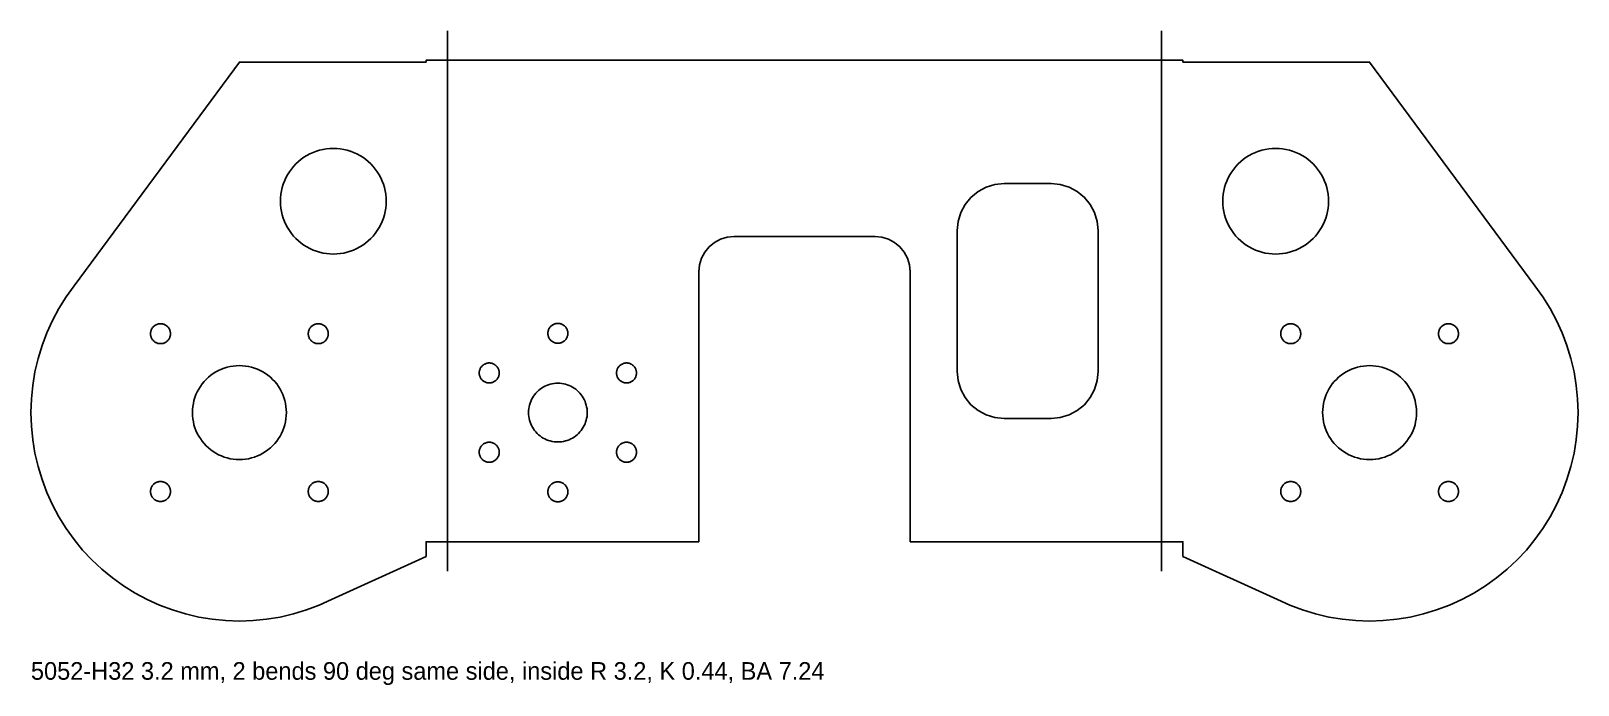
# Model space of a CAD drawing. Header units: metres. Extents: x -132 to 132, y -46 to 65.
import ezdxf

# ---------------------------------------------------------------- set-up
doc = ezdxf.new("R2010")
doc.units = ezdxf.units.M
doc.layers.add('BEND_UP_90', color=7, linetype='Continuous')
doc.layers.add('CUT', color=7, linetype='Continuous')

msp = doc.modelspace()

# ---------------------------------------------------------------- texts
at = {"layer": 'BEND_UP_90'}
msp.add_text('5052-H32 3.2 mm, 2 bends 90 deg same side, inside R 3.2, K 0.44, BA 7.24', height=3, dxfattribs=at).set_placement((-131.74, -45.5))

# ---------------------------------------------------------------- linework, layer by layer
at = {"layer": 'BEND_UP_90'}
for p, q in [((-60.82, -27), (-60.82, 65)), ((60.82, -27), (60.82, 65))]:
    msp.add_line(p, q, dxfattribs=at)
at = {"layer": 'CUT'}
for points in [[(-109.82, -32.8), (-109.82, -32.8), (-111.94, -31.84), (-111.94, -31.84), (-113.99, -30.74), (-113.99, -30.74), (-115.96, -29.52), (-115.96, -29.52), (-117.85, -28.16), (-117.85, -28.16), (-119.64, -26.69), (-119.65, -26.69), (-121.34, -25.1), (-121.34, -25.1), (-122.93, -23.41), (-122.93, -23.41), (-124.4, -21.61), (-124.4, -21.61), (-125.76, -19.72), (-125.76, -19.72), (-126.98, -17.75), (-126.98, -17.75), (-128.08, -15.7), (-128.08, -15.7), (-129.04, -13.59), (-129.04, -13.59), (-129.85, -11.41), (-129.85, -11.41), (-130.53, -9.19), (-130.53, -9.19), (-131.06, -6.93), (-131.06, -6.93), (-131.43, -4.63), (-131.43, -4.63), (-131.66, -2.32), (-131.66, -2.32), (-131.74, 0), (-131.74, 0), (-131.66, 2.32), (-131.66, 2.32), (-131.43, 4.63), (-131.43, 4.63), (-131.06, 6.93), (-131.06, 6.93), (-130.53, 9.19), (-130.53, 9.19), (-129.85, 11.41), (-129.85, 11.41), (-129.04, 13.59), (-129.04, 13.59), (-128.08, 15.7), (-128.08, 15.7), (-126.98, 17.75), (-126.98, 17.75), (-125.76, 19.72), (-125.76, 19.72), (-124.4, 21.61), (-124.4, 21.61), (-96.24, 59.7), (-96.24, 59.7), (-96.24, 59.7), (-64.45, 59.7), (-64.45, 59.7), (-64.45, 59.7), (-64.45, 59.7), (-64.44, 59.7), (-64.44, 59.7), (-64.44, 59.7), (-64.44, 59.7), (-64.44, 59.7), (-64.44, 59.7), (-64.44, 59.7), (-64.44, 59.71), (-64.44, 59.71), (-64.44, 59.71), (-64.44, 59.71), (-64.44, 59.71), (-64.44, 59.71), (-64.44, 60), (-64.44, 60), (-64.44, 60), (64.44, 60), (64.44, 60), (64.44, 60), (64.44, 59.71), (64.44, 59.71), (64.44, 59.71), (64.44, 59.71), (64.44, 59.71), (64.44, 59.71), (64.44, 59.7), (64.44, 59.7), (64.44, 59.7), (64.44, 59.7), (64.44, 59.7), (64.44, 59.7), (64.44, 59.7), (64.45, 59.7), (64.45, 59.7), (64.45, 59.7), (64.45, 59.7), (96.24, 59.7), (96.24, 59.7), (96.24, 59.7), (124.4, 21.61), (124.4, 21.61), (125.76, 19.72), (125.76, 19.72), (126.98, 17.75), (126.98, 17.75), (128.08, 15.7), (128.08, 15.7), (129.04, 13.59), (129.04, 13.59), (129.85, 11.41), (129.85, 11.41), (130.53, 9.19), (130.53, 9.19), (131.06, 6.93), (131.06, 6.93), (131.43, 4.63), (131.43, 4.63), (131.66, 2.32), (131.66, 2.32), (131.74, 0), (131.74, 0), (131.66, -2.32), (131.66, -2.32), (131.43, -4.63), (131.43, -4.63), (131.06, -6.93), (131.06, -6.93), (130.53, -9.19), (130.53, -9.19), (129.85, -11.41), (129.85, -11.41), (129.04, -13.59), (129.04, -13.59), (128.08, -15.7), (128.08, -15.7), (126.98, -17.75), (126.98, -17.75), (125.76, -19.72), (125.76, -19.72), (124.4, -21.61), (124.4, -21.61), (122.93, -23.41), (122.93, -23.41), (121.34, -25.1), (121.34, -25.1), (119.65, -26.69), (119.64, -26.69), (117.85, -28.16), (117.85, -28.16), (115.96, -29.52), (115.96, -29.52), (113.99, -30.74), (113.99, -30.74), (111.94, -31.84), (111.94, -31.84), (109.82, -32.8), (109.82, -32.8), (107.65, -33.62), (107.65, -33.62), (105.43, -34.29), (105.43, -34.29), (103.16, -34.82), (103.16, -34.82), (100.87, -35.2), (100.87, -35.2), (98.56, -35.42), (98.56, -35.42), (96.24, -35.5), (96.24, -35.5), (93.92, -35.42), (93.92, -35.42), (91.6, -35.2), (91.6, -35.2), (89.31, -34.82), (89.31, -34.82), (87.05, -34.29), (87.05, -34.29), (84.83, -33.62), (84.83, -33.62), (82.65, -32.8), (82.65, -32.8), (80.54, -31.84), (64.44, -24.49), (64.44, -24.49), (64.44, -24.49), (64.44, -22.01), (64.44, -22.01), (64.44, -22.01), (64.44, -22.01), (64.44, -22.01), (64.44, -22.01), (64.44, -22), (64.44, -22), (64.44, -22), (64.43, -22), (64.43, -22), (64.43, -22), (64.43, -22), (64.43, -22), (64.43, -22), (64.43, -22), (64.43, -22), (18, -22), (18, -22), (18, -22), (18, 24), (18, 24), (17.88, 25.17), (17.88, 25.17), (17.88, 25.17), (17.54, 26.3), (17.54, 26.3), (17.54, 26.3), (16.99, 27.33), (16.99, 27.33), (16.99, 27.33), (16.24, 28.24), (16.24, 28.24), (16.24, 28.24), (15.33, 28.99), (15.33, 28.99), (15.33, 28.99), (14.3, 29.54), (14.3, 29.54), (14.3, 29.54), (13.17, 29.88), (13.17, 29.88), (13.17, 29.88), (12, 30), (12, 30), (-12, 30), (-12, 30), (-13.17, 29.88), (-13.17, 29.88), (-13.17, 29.88), (-14.3, 29.54), (-14.3, 29.54), (-14.3, 29.54), (-15.33, 28.99), (-15.33, 28.99), (-15.33, 28.99), (-16.24, 28.24), (-16.24, 28.24), (-16.24, 28.24), (-16.99, 27.33), (-16.99, 27.33), (-16.99, 27.33), (-17.54, 26.3), (-17.54, 26.3), (-17.54, 26.3), (-17.88, 25.17), (-17.88, 25.17), (-17.88, 25.17), (-18, 24), (-18, 24), (-18, -22), (-18, -22), (-18, -22), (-64.43, -22), (-64.43, -22), (-64.43, -22), (-64.43, -22), (-64.43, -22), (-64.43, -22), (-64.43, -22), (-64.43, -22), (-64.44, -22), (-64.44, -22), (-64.44, -22), (-64.44, -22.01), (-64.44, -22.01), (-64.44, -22.01), (-64.44, -22.01), (-64.44, -22.01), (-64.44, -22.01), (-64.44, -24.49), (-64.44, -24.49), (-64.44, -24.49), (-80.54, -31.84), (-82.65, -32.8), (-82.65, -32.8), (-84.83, -33.62), (-84.83, -33.62), (-87.05, -34.29), (-87.05, -34.29), (-89.31, -34.82), (-89.31, -34.82), (-91.6, -35.2), (-91.6, -35.2), (-93.92, -35.42), (-93.92, -35.42), (-96.24, -35.5), (-96.24, -35.5), (-98.56, -35.42), (-98.56, -35.42), (-100.87, -35.2), (-100.87, -35.2), (-103.16, -34.82), (-103.16, -34.82), (-105.43, -34.29), (-105.43, -34.29), (-107.65, -33.62), (-107.65, -33.62)], [(-71.54, 38.33), (-71.54, 38.33), (-71.72, 38.89), (-71.72, 38.89), (-71.92, 39.44), (-71.92, 39.44), (-72.17, 39.98), (-72.17, 39.98), (-72.44, 40.5), (-72.44, 40.5), (-72.75, 41), (-72.76, 41), (-73.1, 41.48), (-73.1, 41.48), (-73.47, 41.93), (-73.47, 41.93), (-73.87, 42.36), (-73.87, 42.36), (-74.3, 42.77), (-74.3, 42.77), (-74.76, 43.14), (-74.76, 43.14), (-75.24, 43.48), (-75.24, 43.48), (-75.74, 43.79), (-75.74, 43.79), (-76.26, 44.07), (-76.26, 44.07), (-76.79, 44.31), (-76.79, 44.32), (-77.34, 44.52), (-77.35, 44.52), (-77.91, 44.69), (-77.91, 44.69), (-78.48, 44.83), (-78.48, 44.83), (-79.06, 44.92), (-79.06, 44.92), (-79.65, 44.98), (-79.65, 44.98), (-80.24, 45), (-80.24, 45), (-80.83, 44.98), (-80.83, 44.98), (-81.41, 44.92), (-81.41, 44.92), (-81.99, 44.83), (-81.99, 44.83), (-82.57, 44.69), (-82.57, 44.69), (-83.13, 44.52), (-83.13, 44.52), (-83.68, 44.32), (-83.68, 44.31), (-84.22, 44.07), (-84.22, 44.07), (-84.74, 43.79), (-84.74, 43.79), (-85.24, 43.48), (-85.24, 43.48), (-85.72, 43.14), (-85.72, 43.14), (-86.17, 42.77), (-86.17, 42.77), (-86.6, 42.36), (-86.6, 42.36), (-87, 41.93), (-87, 41.93), (-87.38, 41.48), (-87.38, 41.48), (-87.72, 41), (-87.72, 41), (-88.03, 40.5), (-88.03, 40.5), (-88.31, 39.98), (-88.31, 39.98), (-88.55, 39.44), (-88.55, 39.44), (-88.76, 38.89), (-88.76, 38.89), (-88.93, 38.33), (-88.93, 38.33), (-89.07, 37.76), (-89.07, 37.76), (-89.16, 37.18), (-89.16, 37.17), (-89.22, 36.59), (-89.22, 36.59), (-89.24, 36), (-89.24, 36), (-89.22, 35.41), (-89.22, 35.41), (-89.16, 34.83), (-89.16, 34.82), (-89.07, 34.24), (-89.07, 34.24), (-88.93, 33.67), (-88.93, 33.67), (-88.76, 33.11), (-88.76, 33.11), (-88.55, 32.56), (-88.55, 32.56), (-88.31, 32.02), (-88.31, 32.02), (-88.03, 31.5), (-88.03, 31.5), (-87.72, 31), (-87.72, 31), (-87.38, 30.52), (-87.38, 30.52), (-87, 30.07), (-87, 30.07), (-86.6, 29.64), (-86.6, 29.64), (-86.17, 29.23), (-86.17, 29.23), (-85.72, 28.86), (-85.72, 28.86), (-85.24, 28.52), (-85.24, 28.52), (-84.74, 28.21), (-84.74, 28.21), (-84.22, 27.93), (-84.22, 27.93), (-83.68, 27.69), (-83.68, 27.68), (-83.13, 27.48), (-83.13, 27.48), (-82.57, 27.31), (-82.57, 27.31), (-81.99, 27.17), (-81.99, 27.17), (-81.41, 27.08), (-81.41, 27.08), (-80.83, 27.02), (-80.83, 27.02), (-80.24, 27), (-80.24, 27), (-79.65, 27.02), (-79.65, 27.02), (-79.06, 27.08), (-79.06, 27.08), (-78.48, 27.17), (-78.48, 27.17), (-77.91, 27.31), (-77.91, 27.31), (-77.35, 27.48), (-77.34, 27.48), (-76.79, 27.68), (-76.79, 27.69), (-76.26, 27.93), (-76.26, 27.93), (-75.74, 28.21), (-75.74, 28.21), (-75.24, 28.52), (-75.24, 28.52), (-74.76, 28.86), (-74.76, 28.86), (-74.3, 29.23), (-74.3, 29.23), (-73.87, 29.64), (-73.87, 29.64), (-73.47, 30.07), (-73.47, 30.07), (-73.1, 30.52), (-73.1, 30.52), (-72.76, 31), (-72.75, 31), (-72.44, 31.5), (-72.44, 31.5), (-72.17, 32.02), (-72.17, 32.02), (-71.92, 32.56), (-71.92, 32.56), (-71.72, 33.11), (-71.72, 33.11), (-71.54, 33.67), (-71.54, 33.67), (-71.41, 34.24), (-71.41, 34.24), (-71.32, 34.82), (-71.32, 34.83), (-71.26, 35.41), (-71.26, 35.41), (-71.24, 36), (-71.24, 36), (-71.26, 36.59), (-71.26, 36.59), (-71.32, 37.17), (-71.32, 37.18), (-71.41, 37.76), (-71.41, 37.76)], [(71.24, 36), (71.24, 36), (71.26, 35.41), (71.26, 35.41), (71.32, 34.83), (71.32, 34.82), (71.41, 34.24), (71.41, 34.24), (71.54, 33.67), (71.54, 33.67), (71.72, 33.11), (71.72, 33.11), (71.92, 32.56), (71.92, 32.56), (72.17, 32.02), (72.17, 32.02), (72.44, 31.5), (72.44, 31.5), (72.75, 31), (72.76, 31), (73.1, 30.52), (73.1, 30.52), (73.47, 30.07), (73.47, 30.07), (73.87, 29.64), (73.87, 29.64), (74.3, 29.23), (74.3, 29.23), (74.76, 28.86), (74.76, 28.86), (75.24, 28.52), (75.24, 28.52), (75.74, 28.21), (75.74, 28.21), (76.26, 27.93), (76.26, 27.93), (76.79, 27.69), (76.79, 27.68), (77.34, 27.48), (77.35, 27.48), (77.91, 27.31), (77.91, 27.31), (78.48, 27.17), (78.48, 27.17), (79.06, 27.08), (79.06, 27.08), (79.65, 27.02), (79.65, 27.02), (80.24, 27), (80.24, 27), (80.83, 27.02), (80.83, 27.02), (81.41, 27.08), (81.41, 27.08), (81.99, 27.17), (81.99, 27.17), (82.57, 27.31), (82.57, 27.31), (83.13, 27.48), (83.13, 27.48), (83.68, 27.68), (83.68, 27.69), (84.22, 27.93), (84.22, 27.93), (84.74, 28.21), (84.74, 28.21), (85.24, 28.52), (85.24, 28.52), (85.72, 28.86), (85.72, 28.86), (86.17, 29.23), (86.17, 29.23), (86.6, 29.64), (86.6, 29.64), (87, 30.07), (87, 30.07), (87.38, 30.52), (87.38, 30.52), (87.72, 31), (87.72, 31), (88.03, 31.5), (88.03, 31.5), (88.31, 32.02), (88.31, 32.02), (88.55, 32.56), (88.55, 32.56), (88.76, 33.11), (88.76, 33.11), (88.93, 33.67), (88.93, 33.67), (89.07, 34.24), (89.07, 34.24), (89.16, 34.82), (89.16, 34.83), (89.22, 35.41), (89.22, 35.41), (89.24, 36), (89.24, 36), (89.22, 36.59), (89.22, 36.59), (89.16, 37.17), (89.16, 37.18), (89.07, 37.76), (89.07, 37.76), (88.93, 38.33), (88.93, 38.33), (88.76, 38.89), (88.76, 38.89), (88.55, 39.44), (88.55, 39.44), (88.31, 39.98), (88.31, 39.98), (88.03, 40.5), (88.03, 40.5), (87.72, 41), (87.72, 41), (87.38, 41.48), (87.38, 41.48), (87, 41.93), (87, 41.93), (86.6, 42.36), (86.6, 42.36), (86.17, 42.77), (86.17, 42.77), (85.72, 43.14), (85.72, 43.14), (85.24, 43.48), (85.24, 43.48), (84.74, 43.79), (84.74, 43.79), (84.22, 44.07), (84.22, 44.07), (83.68, 44.31), (83.68, 44.32), (83.13, 44.52), (83.13, 44.52), (82.57, 44.69), (82.57, 44.69), (81.99, 44.83), (81.99, 44.83), (81.41, 44.92), (81.41, 44.92), (80.83, 44.98), (80.83, 44.98), (80.24, 45), (80.24, 45), (79.65, 44.98), (79.65, 44.98), (79.06, 44.92), (79.06, 44.92), (78.48, 44.83), (78.48, 44.83), (77.91, 44.69), (77.91, 44.69), (77.35, 44.52), (77.34, 44.52), (76.79, 44.32), (76.79, 44.31), (76.26, 44.07), (76.26, 44.07), (75.74, 43.79), (75.74, 43.79), (75.24, 43.48), (75.24, 43.48), (74.76, 43.14), (74.76, 43.14), (74.3, 42.77), (74.3, 42.77), (73.87, 42.36), (73.87, 42.36), (73.47, 41.93), (73.47, 41.93), (73.1, 41.48), (73.1, 41.48), (72.76, 41), (72.75, 41), (72.44, 40.5), (72.44, 40.5), (72.17, 39.98), (72.17, 39.98), (71.92, 39.44), (71.92, 39.44), (71.72, 38.89), (71.72, 38.89), (71.54, 38.33), (71.54, 38.33), (71.41, 37.76), (71.41, 37.76), (71.32, 37.18), (71.32, 37.17), (71.26, 36.59), (71.26, 36.59)], [(49.85, 5.44), (49.85, 5.44), (49.85, 5.44), (50, 7), (50, 7), (50, 31), (50, 31), (49.85, 32.56), (49.85, 32.56), (49.85, 32.56), (49.39, 34.06), (49.39, 34.06), (49.39, 34.06), (48.65, 35.44), (48.65, 35.44), (48.65, 35.45), (47.66, 36.66), (47.66, 36.66), (47.66, 36.66), (46.45, 37.65), (46.44, 37.65), (46.44, 37.65), (45.06, 38.39), (45.06, 38.39), (45.06, 38.39), (43.56, 38.85), (43.56, 38.85), (43.56, 38.85), (42, 39), (42, 39), (34, 39), (34, 39), (32.44, 38.85), (32.44, 38.85), (32.44, 38.85), (30.94, 38.39), (30.94, 38.39), (30.94, 38.39), (29.56, 37.65), (29.56, 37.65), (29.55, 37.65), (28.34, 36.66), (28.34, 36.66), (28.34, 36.66), (27.35, 35.45), (27.35, 35.44), (27.35, 35.44), (26.61, 34.06), (26.61, 34.06), (26.61, 34.06), (26.15, 32.56), (26.15, 32.56), (26.15, 32.56), (26, 31), (26, 31), (26, 7), (26, 7), (26.15, 5.44), (26.15, 5.44), (26.15, 5.44), (26.61, 3.94), (26.61, 3.94), (26.61, 3.94), (27.35, 2.56), (27.35, 2.56), (27.35, 2.55), (28.34, 1.34), (28.34, 1.34), (28.34, 1.34), (29.55, 0.35), (29.56, 0.35), (29.56, 0.35), (30.94, -0.39), (30.94, -0.39), (30.94, -0.39), (32.44, -0.85), (32.44, -0.85), (32.44, -0.85), (34, -1), (34, -1), (42, -1), (42, -1), (43.56, -0.85), (43.56, -0.85), (43.56, -0.85), (45.06, -0.39), (45.06, -0.39), (45.06, -0.39), (46.44, 0.35), (46.44, 0.35), (46.45, 0.35), (47.66, 1.34), (47.66, 1.34), (47.66, 1.34), (48.65, 2.55), (48.65, 2.56), (48.65, 2.56), (49.39, 3.94), (49.39, 3.94), (49.39, 3.94)], [(-108.03, 13.87), (-108.03, 13.88), (-108.06, 13.98), (-108.06, 13.98), (-108.1, 14.09), (-108.1, 14.09), (-108.15, 14.19), (-108.15, 14.19), (-108.2, 14.28), (-108.2, 14.29), (-108.26, 14.38), (-108.26, 14.38), (-108.32, 14.47), (-108.32, 14.47), (-108.39, 14.56), (-108.4, 14.56), (-108.47, 14.64), (-108.47, 14.64), (-108.55, 14.71), (-108.55, 14.71), (-108.64, 14.78), (-108.64, 14.78), (-108.73, 14.85), (-108.73, 14.85), (-108.82, 14.91), (-108.82, 14.91), (-108.92, 14.96), (-108.92, 14.96), (-109.02, 15.01), (-109.02, 15.01), (-109.13, 15.04), (-109.13, 15.04), (-109.23, 15.08), (-109.23, 15.08), (-109.34, 15.1), (-109.34, 15.1), (-109.45, 15.12), (-109.45, 15.12), (-109.56, 15.13), (-109.56, 15.13), (-109.67, 15.14), (-109.67, 15.14), (-109.78, 15.13), (-109.78, 15.13), (-109.89, 15.12), (-109.9, 15.12), (-110, 15.1), (-110.01, 15.1), (-110.11, 15.08), (-110.11, 15.08), (-110.22, 15.04), (-110.22, 15.04), (-110.32, 15.01), (-110.32, 15.01), (-110.42, 14.96), (-110.43, 14.96), (-110.52, 14.91), (-110.52, 14.91), (-110.62, 14.85), (-110.62, 14.85), (-110.71, 14.78), (-110.71, 14.78), (-110.79, 14.71), (-110.79, 14.71), (-110.88, 14.64), (-110.88, 14.64), (-110.95, 14.56), (-110.95, 14.56), (-111.02, 14.47), (-111.02, 14.47), (-111.09, 14.38), (-111.09, 14.38), (-111.15, 14.29), (-111.15, 14.28), (-111.2, 14.19), (-111.2, 14.19), (-111.24, 14.09), (-111.24, 14.09), (-111.28, 13.98), (-111.28, 13.98), (-111.32, 13.88), (-111.32, 13.87), (-111.34, 13.77), (-111.34, 13.77), (-111.36, 13.66), (-111.36, 13.66), (-111.37, 13.55), (-111.37, 13.55), (-111.37, 13.44), (-111.37, 13.43), (-111.37, 13.32), (-111.37, 13.32), (-111.36, 13.21), (-111.36, 13.21), (-111.34, 13.1), (-111.34, 13.1), (-111.32, 13), (-111.32, 12.99), (-111.28, 12.89), (-111.28, 12.89), (-111.24, 12.78), (-111.24, 12.78), (-111.2, 12.68), (-111.2, 12.68), (-111.15, 12.59), (-111.15, 12.58), (-111.09, 12.49), (-111.09, 12.49), (-111.02, 12.4), (-111.02, 12.4), (-110.95, 12.31), (-110.95, 12.31), (-110.88, 12.23), (-110.88, 12.23), (-110.79, 12.16), (-110.79, 12.16), (-110.71, 12.09), (-110.71, 12.09), (-110.62, 12.02), (-110.62, 12.02), (-110.52, 11.96), (-110.52, 11.96), (-110.43, 11.91), (-110.42, 11.91), (-110.32, 11.86), (-110.32, 11.86), (-110.22, 11.83), (-110.22, 11.83), (-110.11, 11.79), (-110.11, 11.79), (-110.01, 11.77), (-110, 11.77), (-109.9, 11.75), (-109.89, 11.75), (-109.78, 11.74), (-109.78, 11.74), (-109.67, 11.74), (-109.67, 11.74), (-109.56, 11.74), (-109.56, 11.74), (-109.45, 11.75), (-109.45, 11.75), (-109.34, 11.77), (-109.34, 11.77), (-109.23, 11.79), (-109.23, 11.79), (-109.13, 11.83), (-109.13, 11.83), (-109.02, 11.86), (-109.02, 11.86), (-108.92, 11.91), (-108.92, 11.91), (-108.82, 11.96), (-108.82, 11.96), (-108.73, 12.02), (-108.73, 12.02), (-108.64, 12.09), (-108.64, 12.09), (-108.55, 12.16), (-108.55, 12.16), (-108.47, 12.23), (-108.47, 12.23), (-108.4, 12.31), (-108.39, 12.31), (-108.32, 12.4), (-108.32, 12.4), (-108.26, 12.49), (-108.26, 12.49), (-108.2, 12.58), (-108.2, 12.59), (-108.15, 12.68), (-108.15, 12.68), (-108.1, 12.78), (-108.1, 12.78), (-108.06, 12.89), (-108.06, 12.89), (-108.03, 12.99), (-108.03, 13), (-108.01, 13.1), (-108.01, 13.1), (-107.99, 13.21), (-107.99, 13.21), (-107.98, 13.32), (-107.98, 13.32), (-107.97, 13.43), (-107.97, 13.44), (-107.98, 13.55), (-107.98, 13.55), (-107.99, 13.66), (-107.99, 13.66), (-108.01, 13.77), (-108.01, 13.77)], [(-81.16, 13.87), (-81.16, 13.88), (-81.19, 13.98), (-81.19, 13.98), (-81.23, 14.09), (-81.23, 14.09), (-81.28, 14.19), (-81.28, 14.19), (-81.33, 14.28), (-81.33, 14.29), (-81.39, 14.38), (-81.39, 14.38), (-81.45, 14.47), (-81.45, 14.47), (-81.52, 14.56), (-81.53, 14.56), (-81.6, 14.64), (-81.6, 14.64), (-81.68, 14.71), (-81.68, 14.71), (-81.77, 14.78), (-81.77, 14.78), (-81.86, 14.85), (-81.86, 14.85), (-81.95, 14.91), (-81.95, 14.91), (-82.05, 14.96), (-82.05, 14.96), (-82.15, 15.01), (-82.15, 15.01), (-82.26, 15.04), (-82.26, 15.04), (-82.36, 15.08), (-82.36, 15.08), (-82.47, 15.1), (-82.47, 15.1), (-82.58, 15.12), (-82.58, 15.12), (-82.69, 15.13), (-82.69, 15.13), (-82.8, 15.14), (-82.8, 15.14), (-82.91, 15.13), (-82.91, 15.13), (-83.02, 15.12), (-83.03, 15.12), (-83.13, 15.1), (-83.14, 15.1), (-83.24, 15.08), (-83.24, 15.08), (-83.35, 15.04), (-83.35, 15.04), (-83.45, 15.01), (-83.45, 15.01), (-83.55, 14.96), (-83.56, 14.96), (-83.65, 14.91), (-83.65, 14.91), (-83.75, 14.85), (-83.75, 14.85), (-83.84, 14.78), (-83.84, 14.78), (-83.92, 14.71), (-83.92, 14.71), (-84.01, 14.64), (-84.01, 14.64), (-84.08, 14.56), (-84.08, 14.56), (-84.15, 14.47), (-84.15, 14.47), (-84.22, 14.38), (-84.22, 14.38), (-84.28, 14.29), (-84.28, 14.28), (-84.33, 14.19), (-84.33, 14.19), (-84.37, 14.09), (-84.37, 14.09), (-84.41, 13.98), (-84.41, 13.98), (-84.45, 13.88), (-84.45, 13.87), (-84.47, 13.77), (-84.47, 13.77), (-84.49, 13.66), (-84.49, 13.66), (-84.5, 13.55), (-84.5, 13.55), (-84.5, 13.44), (-84.5, 13.43), (-84.5, 13.32), (-84.5, 13.32), (-84.49, 13.21), (-84.49, 13.21), (-84.47, 13.1), (-84.47, 13.1), (-84.45, 13), (-84.45, 12.99), (-84.41, 12.89), (-84.41, 12.89), (-84.37, 12.78), (-84.37, 12.78), (-84.33, 12.68), (-84.33, 12.68), (-84.28, 12.59), (-84.28, 12.58), (-84.22, 12.49), (-84.22, 12.49), (-84.15, 12.4), (-84.15, 12.4), (-84.08, 12.31), (-84.08, 12.31), (-84.01, 12.23), (-84.01, 12.23), (-83.92, 12.16), (-83.92, 12.16), (-83.84, 12.09), (-83.84, 12.09), (-83.75, 12.02), (-83.75, 12.02), (-83.65, 11.96), (-83.65, 11.96), (-83.56, 11.91), (-83.55, 11.91), (-83.45, 11.86), (-83.45, 11.86), (-83.35, 11.83), (-83.35, 11.83), (-83.24, 11.79), (-83.24, 11.79), (-83.14, 11.77), (-83.13, 11.77), (-83.03, 11.75), (-83.02, 11.75), (-82.91, 11.74), (-82.91, 11.74), (-82.8, 11.74), (-82.8, 11.74), (-82.69, 11.74), (-82.69, 11.74), (-82.58, 11.75), (-82.58, 11.75), (-82.47, 11.77), (-82.47, 11.77), (-82.36, 11.79), (-82.36, 11.79), (-82.26, 11.83), (-82.26, 11.83), (-82.15, 11.86), (-82.15, 11.86), (-82.05, 11.91), (-82.05, 11.91), (-81.95, 11.96), (-81.95, 11.96), (-81.86, 12.02), (-81.86, 12.02), (-81.77, 12.09), (-81.77, 12.09), (-81.68, 12.16), (-81.68, 12.16), (-81.6, 12.23), (-81.6, 12.23), (-81.53, 12.31), (-81.52, 12.31), (-81.45, 12.4), (-81.45, 12.4), (-81.39, 12.49), (-81.39, 12.49), (-81.33, 12.58), (-81.33, 12.59), (-81.28, 12.68), (-81.28, 12.68), (-81.23, 12.78), (-81.23, 12.78), (-81.19, 12.89), (-81.19, 12.89), (-81.16, 12.99), (-81.16, 13), (-81.14, 13.1), (-81.14, 13.1), (-81.12, 13.21), (-81.12, 13.21), (-81.11, 13.32), (-81.11, 13.32), (-81.1, 13.43), (-81.1, 13.44), (-81.11, 13.55), (-81.11, 13.55), (-81.12, 13.66), (-81.12, 13.66), (-81.14, 13.77), (-81.14, 13.77)], [(-40.33, 13.83), (-40.33, 13.83), (-40.36, 13.94), (-40.36, 13.94), (-40.39, 14.05), (-40.39, 14.05), (-40.43, 14.15), (-40.43, 14.15), (-40.48, 14.25), (-40.48, 14.25), (-40.53, 14.35), (-40.53, 14.35), (-40.59, 14.44), (-40.59, 14.44), (-40.65, 14.53), (-40.65, 14.54), (-40.72, 14.62), (-40.72, 14.62), (-40.8, 14.7), (-40.8, 14.7), (-40.88, 14.78), (-40.88, 14.78), (-40.96, 14.85), (-40.97, 14.85), (-41.06, 14.91), (-41.06, 14.91), (-41.15, 14.97), (-41.15, 14.97), (-41.25, 15.02), (-41.25, 15.02), (-41.35, 15.07), (-41.35, 15.07), (-41.45, 15.11), (-41.45, 15.11), (-41.56, 15.14), (-41.56, 15.14), (-41.67, 15.17), (-41.67, 15.17), (-41.78, 15.19), (-41.78, 15.19), (-41.89, 15.2), (-41.89, 15.2), (-42, 15.2), (-42, 15.2), (-42.11, 15.2), (-42.11, 15.2), (-42.22, 15.19), (-42.22, 15.19), (-42.33, 15.17), (-42.33, 15.17), (-42.44, 15.14), (-42.44, 15.14), (-42.55, 15.11), (-42.55, 15.11), (-42.65, 15.07), (-42.65, 15.07), (-42.75, 15.02), (-42.75, 15.02), (-42.85, 14.97), (-42.85, 14.97), (-42.94, 14.91), (-42.94, 14.91), (-43.03, 14.85), (-43.04, 14.85), (-43.12, 14.78), (-43.12, 14.78), (-43.2, 14.7), (-43.2, 14.7), (-43.28, 14.62), (-43.28, 14.62), (-43.35, 14.54), (-43.35, 14.53), (-43.41, 14.44), (-43.41, 14.44), (-43.47, 14.35), (-43.47, 14.35), (-43.52, 14.25), (-43.52, 14.25), (-43.57, 14.15), (-43.57, 14.15), (-43.61, 14.05), (-43.61, 14.05), (-43.64, 13.94), (-43.64, 13.94), (-43.67, 13.83), (-43.67, 13.83), (-43.69, 13.72), (-43.69, 13.72), (-43.7, 13.61), (-43.7, 13.61), (-43.7, 13.5), (-43.7, 13.5), (-43.7, 13.39), (-43.7, 13.39), (-43.69, 13.28), (-43.69, 13.28), (-43.67, 13.17), (-43.67, 13.17), (-43.64, 13.06), (-43.64, 13.06), (-43.61, 12.95), (-43.61, 12.95), (-43.57, 12.85), (-43.57, 12.85), (-43.52, 12.75), (-43.52, 12.75), (-43.47, 12.65), (-43.47, 12.65), (-43.41, 12.56), (-43.41, 12.56), (-43.35, 12.47), (-43.35, 12.46), (-43.28, 12.38), (-43.28, 12.38), (-43.2, 12.3), (-43.2, 12.3), (-43.12, 12.22), (-43.12, 12.22), (-43.04, 12.15), (-43.03, 12.15), (-42.94, 12.09), (-42.94, 12.09), (-42.85, 12.03), (-42.85, 12.03), (-42.75, 11.98), (-42.75, 11.98), (-42.65, 11.93), (-42.65, 11.93), (-42.55, 11.89), (-42.55, 11.89), (-42.44, 11.86), (-42.44, 11.86), (-42.33, 11.83), (-42.33, 11.83), (-42.22, 11.81), (-42.22, 11.81), (-42.11, 11.8), (-42.11, 11.8), (-42, 11.8), (-42, 11.8), (-41.89, 11.8), (-41.89, 11.8), (-41.78, 11.81), (-41.78, 11.81), (-41.67, 11.83), (-41.67, 11.83), (-41.56, 11.86), (-41.56, 11.86), (-41.45, 11.89), (-41.45, 11.89), (-41.35, 11.93), (-41.35, 11.93), (-41.25, 11.98), (-41.25, 11.98), (-41.15, 12.03), (-41.15, 12.03), (-41.06, 12.09), (-41.06, 12.09), (-40.97, 12.15), (-40.96, 12.15), (-40.88, 12.22), (-40.88, 12.22), (-40.8, 12.3), (-40.8, 12.3), (-40.72, 12.38), (-40.72, 12.38), (-40.65, 12.46), (-40.65, 12.47), (-40.59, 12.56), (-40.59, 12.56), (-40.53, 12.65), (-40.53, 12.65), (-40.48, 12.75), (-40.48, 12.75), (-40.43, 12.85), (-40.43, 12.85), (-40.39, 12.95), (-40.39, 12.95), (-40.36, 13.06), (-40.36, 13.06), (-40.33, 13.17), (-40.33, 13.17), (-40.31, 13.28), (-40.31, 13.28), (-40.3, 13.39), (-40.3, 13.39), (-40.3, 13.5), (-40.3, 13.5), (-40.3, 13.61), (-40.3, 13.61), (-40.31, 13.72), (-40.31, 13.72)], [(81.1, 13.44), (81.1, 13.43), (81.11, 13.32), (81.11, 13.32), (81.12, 13.21), (81.12, 13.21), (81.14, 13.1), (81.14, 13.1), (81.16, 13), (81.16, 12.99), (81.19, 12.89), (81.19, 12.89), (81.23, 12.78), (81.23, 12.78), (81.28, 12.68), (81.28, 12.68), (81.33, 12.59), (81.33, 12.58), (81.39, 12.49), (81.39, 12.49), (81.45, 12.4), (81.45, 12.4), (81.52, 12.31), (81.53, 12.31), (81.6, 12.23), (81.6, 12.23), (81.68, 12.16), (81.68, 12.16), (81.77, 12.09), (81.77, 12.09), (81.86, 12.02), (81.86, 12.02), (81.95, 11.96), (81.95, 11.96), (82.05, 11.91), (82.05, 11.91), (82.15, 11.86), (82.15, 11.86), (82.26, 11.83), (82.26, 11.83), (82.36, 11.79), (82.36, 11.79), (82.47, 11.77), (82.47, 11.77), (82.58, 11.75), (82.58, 11.75), (82.69, 11.74), (82.69, 11.74), (82.8, 11.74), (82.8, 11.74), (82.91, 11.74), (82.91, 11.74), (83.02, 11.75), (83.03, 11.75), (83.13, 11.77), (83.14, 11.77), (83.24, 11.79), (83.24, 11.79), (83.35, 11.83), (83.35, 11.83), (83.45, 11.86), (83.45, 11.86), (83.55, 11.91), (83.56, 11.91), (83.65, 11.96), (83.65, 11.96), (83.75, 12.02), (83.75, 12.02), (83.84, 12.09), (83.84, 12.09), (83.92, 12.16), (83.92, 12.16), (84.01, 12.23), (84.01, 12.23), (84.08, 12.31), (84.08, 12.31), (84.15, 12.4), (84.15, 12.4), (84.22, 12.49), (84.22, 12.49), (84.28, 12.58), (84.28, 12.59), (84.33, 12.68), (84.33, 12.68), (84.37, 12.78), (84.37, 12.78), (84.41, 12.89), (84.41, 12.89), (84.45, 12.99), (84.45, 13), (84.47, 13.1), (84.47, 13.1), (84.49, 13.21), (84.49, 13.21), (84.5, 13.32), (84.5, 13.32), (84.5, 13.43), (84.5, 13.44), (84.5, 13.55), (84.5, 13.55), (84.49, 13.66), (84.49, 13.66), (84.47, 13.77), (84.47, 13.77), (84.45, 13.87), (84.45, 13.88), (84.41, 13.98), (84.41, 13.98), (84.37, 14.09), (84.37, 14.09), (84.33, 14.19), (84.33, 14.19), (84.28, 14.28), (84.28, 14.29), (84.22, 14.38), (84.22, 14.38), (84.15, 14.47), (84.15, 14.47), (84.08, 14.56), (84.08, 14.56), (84.01, 14.64), (84.01, 14.64), (83.92, 14.71), (83.92, 14.71), (83.84, 14.78), (83.84, 14.78), (83.75, 14.85), (83.75, 14.85), (83.65, 14.91), (83.65, 14.91), (83.56, 14.96), (83.55, 14.96), (83.45, 15.01), (83.45, 15.01), (83.35, 15.04), (83.35, 15.04), (83.24, 15.08), (83.24, 15.08), (83.14, 15.1), (83.13, 15.1), (83.03, 15.12), (83.02, 15.12), (82.91, 15.13), (82.91, 15.13), (82.8, 15.14), (82.8, 15.14), (82.69, 15.13), (82.69, 15.13), (82.58, 15.12), (82.58, 15.12), (82.47, 15.1), (82.47, 15.1), (82.36, 15.08), (82.36, 15.08), (82.26, 15.04), (82.26, 15.04), (82.15, 15.01), (82.15, 15.01), (82.05, 14.96), (82.05, 14.96), (81.95, 14.91), (81.95, 14.91), (81.86, 14.85), (81.86, 14.85), (81.77, 14.78), (81.77, 14.78), (81.68, 14.71), (81.68, 14.71), (81.6, 14.64), (81.6, 14.64), (81.53, 14.56), (81.52, 14.56), (81.45, 14.47), (81.45, 14.47), (81.39, 14.38), (81.39, 14.38), (81.33, 14.29), (81.33, 14.28), (81.28, 14.19), (81.28, 14.19), (81.23, 14.09), (81.23, 14.09), (81.19, 13.98), (81.19, 13.98), (81.16, 13.88), (81.16, 13.87), (81.14, 13.77), (81.14, 13.77), (81.12, 13.66), (81.12, 13.66), (81.11, 13.55), (81.11, 13.55)], [(107.97, 13.44), (107.97, 13.43), (107.98, 13.32), (107.98, 13.32), (107.99, 13.21), (107.99, 13.21), (108.01, 13.1), (108.01, 13.1), (108.03, 13), (108.03, 12.99), (108.06, 12.89), (108.06, 12.89), (108.1, 12.78), (108.1, 12.78), (108.15, 12.68), (108.15, 12.68), (108.2, 12.59), (108.2, 12.58), (108.26, 12.49), (108.26, 12.49), (108.32, 12.4), (108.32, 12.4), (108.39, 12.31), (108.4, 12.31), (108.47, 12.23), (108.47, 12.23), (108.55, 12.16), (108.55, 12.16), (108.64, 12.09), (108.64, 12.09), (108.73, 12.02), (108.73, 12.02), (108.82, 11.96), (108.82, 11.96), (108.92, 11.91), (108.92, 11.91), (109.02, 11.86), (109.02, 11.86), (109.13, 11.83), (109.13, 11.83), (109.23, 11.79), (109.23, 11.79), (109.34, 11.77), (109.34, 11.77), (109.45, 11.75), (109.45, 11.75), (109.56, 11.74), (109.56, 11.74), (109.67, 11.74), (109.67, 11.74), (109.78, 11.74), (109.78, 11.74), (109.89, 11.75), (109.9, 11.75), (110, 11.77), (110.01, 11.77), (110.11, 11.79), (110.11, 11.79), (110.22, 11.83), (110.22, 11.83), (110.32, 11.86), (110.32, 11.86), (110.42, 11.91), (110.43, 11.91), (110.52, 11.96), (110.52, 11.96), (110.62, 12.02), (110.62, 12.02), (110.71, 12.09), (110.71, 12.09), (110.79, 12.16), (110.79, 12.16), (110.88, 12.23), (110.88, 12.23), (110.95, 12.31), (110.95, 12.31), (111.02, 12.4), (111.02, 12.4), (111.09, 12.49), (111.09, 12.49), (111.15, 12.58), (111.15, 12.59), (111.2, 12.68), (111.2, 12.68), (111.24, 12.78), (111.24, 12.78), (111.28, 12.89), (111.28, 12.89), (111.32, 12.99), (111.32, 13), (111.34, 13.1), (111.34, 13.1), (111.36, 13.21), (111.36, 13.21), (111.37, 13.32), (111.37, 13.32), (111.37, 13.43), (111.37, 13.44), (111.37, 13.55), (111.37, 13.55), (111.36, 13.66), (111.36, 13.66), (111.34, 13.77), (111.34, 13.77), (111.32, 13.87), (111.32, 13.88), (111.28, 13.98), (111.28, 13.98), (111.24, 14.09), (111.24, 14.09), (111.2, 14.19), (111.2, 14.19), (111.15, 14.28), (111.15, 14.29), (111.09, 14.38), (111.09, 14.38), (111.02, 14.47), (111.02, 14.47), (110.95, 14.56), (110.95, 14.56), (110.88, 14.64), (110.88, 14.64), (110.79, 14.71), (110.79, 14.71), (110.71, 14.78), (110.71, 14.78), (110.62, 14.85), (110.62, 14.85), (110.52, 14.91), (110.52, 14.91), (110.43, 14.96), (110.42, 14.96), (110.32, 15.01), (110.32, 15.01), (110.22, 15.04), (110.22, 15.04), (110.11, 15.08), (110.11, 15.08), (110.01, 15.1), (110, 15.1), (109.9, 15.12), (109.89, 15.12), (109.78, 15.13), (109.78, 15.13), (109.67, 15.14), (109.67, 15.14), (109.56, 15.13), (109.56, 15.13), (109.45, 15.12), (109.45, 15.12), (109.34, 15.1), (109.34, 15.1), (109.23, 15.08), (109.23, 15.08), (109.13, 15.04), (109.13, 15.04), (109.02, 15.01), (109.02, 15.01), (108.92, 14.96), (108.92, 14.96), (108.82, 14.91), (108.82, 14.91), (108.73, 14.85), (108.73, 14.85), (108.64, 14.78), (108.64, 14.78), (108.55, 14.71), (108.55, 14.71), (108.47, 14.64), (108.47, 14.64), (108.4, 14.56), (108.39, 14.56), (108.32, 14.47), (108.32, 14.47), (108.26, 14.38), (108.26, 14.38), (108.2, 14.29), (108.2, 14.28), (108.15, 14.19), (108.15, 14.19), (108.1, 14.09), (108.1, 14.09), (108.06, 13.98), (108.06, 13.98), (108.03, 13.88), (108.03, 13.87), (108.01, 13.77), (108.01, 13.77), (107.99, 13.66), (107.99, 13.66), (107.98, 13.55), (107.98, 13.55)], [(-88.66, 2.57), (-88.66, 2.57), (-88.85, 3.06), (-88.85, 3.06), (-89.06, 3.54), (-89.06, 3.54), (-89.31, 4), (-89.31, 4), (-89.59, 4.44), (-89.59, 4.44), (-89.89, 4.87), (-89.89, 4.87), (-90.22, 5.27), (-90.22, 5.28), (-90.58, 5.66), (-90.58, 5.66), (-90.96, 6.01), (-90.96, 6.01), (-91.37, 6.35), (-91.37, 6.35), (-91.79, 6.65), (-91.79, 6.65), (-92.24, 6.93), (-92.24, 6.93), (-92.7, 7.17), (-92.7, 7.18), (-93.18, 7.39), (-93.18, 7.39), (-93.67, 7.58), (-93.67, 7.58), (-94.17, 7.73), (-94.17, 7.73), (-94.68, 7.85), (-94.68, 7.85), (-95.19, 7.93), (-95.19, 7.93), (-95.71, 7.98), (-95.72, 7.98), (-96.24, 8), (-96.24, 8), (-96.76, 7.98), (-96.76, 7.98), (-97.28, 7.93), (-97.28, 7.93), (-97.8, 7.85), (-97.8, 7.85), (-98.31, 7.73), (-98.31, 7.73), (-98.81, 7.58), (-98.81, 7.58), (-99.3, 7.39), (-99.3, 7.39), (-99.78, 7.18), (-99.78, 7.17), (-100.24, 6.93), (-100.24, 6.93), (-100.68, 6.65), (-100.68, 6.65), (-101.11, 6.35), (-101.11, 6.35), (-101.51, 6.01), (-101.51, 6.01), (-101.89, 5.66), (-101.9, 5.66), (-102.25, 5.28), (-102.25, 5.27), (-102.58, 4.87), (-102.59, 4.87), (-102.89, 4.44), (-102.89, 4.44), (-103.17, 4), (-103.17, 4), (-103.41, 3.54), (-103.41, 3.54), (-103.63, 3.06), (-103.63, 3.06), (-103.81, 2.57), (-103.81, 2.57), (-103.97, 2.07), (-103.97, 2.07), (-104.08, 1.56), (-104.08, 1.56), (-104.17, 1.04), (-104.17, 1.04), (-104.22, 0.52), (-104.22, 0.52), (-104.24, 0), (-104.24, 0), (-104.22, -0.52), (-104.22, -0.52), (-104.17, -1.04), (-104.17, -1.04), (-104.08, -1.56), (-104.08, -1.56), (-103.97, -2.07), (-103.97, -2.07), (-103.81, -2.57), (-103.81, -2.57), (-103.63, -3.06), (-103.63, -3.06), (-103.41, -3.54), (-103.41, -3.54), (-103.17, -4), (-103.17, -4), (-102.89, -4.44), (-102.89, -4.44), (-102.59, -4.87), (-102.58, -4.87), (-102.25, -5.27), (-102.25, -5.28), (-101.9, -5.66), (-101.89, -5.66), (-101.51, -6.01), (-101.51, -6.01), (-101.11, -6.35), (-101.11, -6.35), (-100.68, -6.65), (-100.68, -6.65), (-100.24, -6.93), (-100.24, -6.93), (-99.78, -7.17), (-99.78, -7.18), (-99.3, -7.39), (-99.3, -7.39), (-98.81, -7.58), (-98.81, -7.58), (-98.31, -7.73), (-98.31, -7.73), (-97.8, -7.85), (-97.8, -7.85), (-97.28, -7.93), (-97.28, -7.93), (-96.76, -7.98), (-96.76, -7.98), (-96.24, -8), (-96.24, -8), (-95.72, -7.98), (-95.71, -7.98), (-95.19, -7.93), (-95.19, -7.93), (-94.68, -7.85), (-94.68, -7.85), (-94.17, -7.73), (-94.17, -7.73), (-93.67, -7.58), (-93.67, -7.58), (-93.18, -7.39), (-93.18, -7.39), (-92.7, -7.18), (-92.7, -7.17), (-92.24, -6.93), (-92.24, -6.93), (-91.79, -6.65), (-91.79, -6.65), (-91.37, -6.35), (-91.37, -6.35), (-90.96, -6.01), (-90.96, -6.01), (-90.58, -5.66), (-90.58, -5.66), (-90.22, -5.28), (-90.22, -5.27), (-89.89, -4.87), (-89.89, -4.87), (-89.59, -4.44), (-89.59, -4.44), (-89.31, -4), (-89.31, -4), (-89.06, -3.54), (-89.06, -3.54), (-88.85, -3.06), (-88.85, -3.06), (-88.66, -2.57), (-88.66, -2.57), (-88.51, -2.07), (-88.51, -2.07), (-88.39, -1.56), (-88.39, -1.56), (-88.31, -1.04), (-88.31, -1.04), (-88.26, -0.52), (-88.26, -0.52), (-88.24, 0), (-88.24, 0), (-88.26, 0.52), (-88.26, 0.52), (-88.31, 1.04), (-88.31, 1.04), (-88.39, 1.56), (-88.39, 1.56), (-88.51, 2.07), (-88.51, 2.07)], [(-52.05, 7.19), (-52.05, 7.19), (-52.08, 7.3), (-52.08, 7.3), (-52.12, 7.4), (-52.12, 7.4), (-52.17, 7.5), (-52.17, 7.5), (-52.22, 7.6), (-52.22, 7.6), (-52.28, 7.69), (-52.28, 7.69), (-52.34, 7.78), (-52.34, 7.79), (-52.41, 7.87), (-52.41, 7.87), (-52.49, 7.95), (-52.49, 7.95), (-52.57, 8.03), (-52.57, 8.03), (-52.66, 8.1), (-52.66, 8.1), (-52.75, 8.16), (-52.75, 8.16), (-52.84, 8.22), (-52.84, 8.22), (-52.94, 8.27), (-52.94, 8.27), (-53.04, 8.32), (-53.04, 8.32), (-53.14, 8.36), (-53.15, 8.36), (-53.25, 8.39), (-53.25, 8.39), (-53.36, 8.42), (-53.36, 8.42), (-53.47, 8.44), (-53.47, 8.44), (-53.58, 8.45), (-53.58, 8.45), (-53.69, 8.45), (-53.69, 8.45), (-53.8, 8.45), (-53.8, 8.45), (-53.91, 8.44), (-53.91, 8.44), (-54.02, 8.42), (-54.02, 8.42), (-54.13, 8.39), (-54.13, 8.39), (-54.24, 8.36), (-54.24, 8.36), (-54.34, 8.32), (-54.34, 8.32), (-54.44, 8.27), (-54.44, 8.27), (-54.54, 8.22), (-54.54, 8.22), (-54.64, 8.16), (-54.64, 8.16), (-54.73, 8.1), (-54.73, 8.1), (-54.81, 8.03), (-54.81, 8.03), (-54.89, 7.95), (-54.89, 7.95), (-54.97, 7.87), (-54.97, 7.87), (-55.04, 7.79), (-55.04, 7.78), (-55.1, 7.69), (-55.11, 7.69), (-55.16, 7.6), (-55.16, 7.6), (-55.22, 7.5), (-55.22, 7.5), (-55.26, 7.4), (-55.26, 7.4), (-55.3, 7.3), (-55.3, 7.3), (-55.33, 7.19), (-55.33, 7.19), (-55.36, 7.08), (-55.36, 7.08), (-55.38, 6.97), (-55.38, 6.97), (-55.39, 6.86), (-55.39, 6.86), (-55.39, 6.75), (-55.39, 6.75), (-55.39, 6.64), (-55.39, 6.64), (-55.38, 6.53), (-55.38, 6.53), (-55.36, 6.42), (-55.36, 6.42), (-55.33, 6.31), (-55.33, 6.31), (-55.3, 6.2), (-55.3, 6.2), (-55.26, 6.1), (-55.26, 6.1), (-55.22, 6), (-55.22, 6), (-55.16, 5.9), (-55.16, 5.9), (-55.11, 5.81), (-55.1, 5.81), (-55.04, 5.72), (-55.04, 5.71), (-54.97, 5.63), (-54.97, 5.63), (-54.89, 5.55), (-54.89, 5.55), (-54.81, 5.47), (-54.81, 5.47), (-54.73, 5.4), (-54.73, 5.4), (-54.64, 5.34), (-54.64, 5.34), (-54.54, 5.28), (-54.54, 5.28), (-54.44, 5.23), (-54.44, 5.23), (-54.34, 5.18), (-54.34, 5.18), (-54.24, 5.14), (-54.24, 5.14), (-54.13, 5.11), (-54.13, 5.11), (-54.02, 5.08), (-54.02, 5.08), (-53.91, 5.06), (-53.91, 5.06), (-53.8, 5.05), (-53.8, 5.05), (-53.69, 5.05), (-53.69, 5.05), (-53.58, 5.05), (-53.58, 5.05), (-53.47, 5.06), (-53.47, 5.06), (-53.36, 5.08), (-53.36, 5.08), (-53.25, 5.11), (-53.25, 5.11), (-53.15, 5.14), (-53.14, 5.14), (-53.04, 5.18), (-53.04, 5.18), (-52.94, 5.23), (-52.94, 5.23), (-52.84, 5.28), (-52.84, 5.28), (-52.75, 5.34), (-52.75, 5.34), (-52.66, 5.4), (-52.66, 5.4), (-52.57, 5.47), (-52.57, 5.47), (-52.49, 5.55), (-52.49, 5.55), (-52.41, 5.63), (-52.41, 5.63), (-52.34, 5.71), (-52.34, 5.72), (-52.28, 5.81), (-52.28, 5.81), (-52.22, 5.9), (-52.22, 5.9), (-52.17, 6), (-52.17, 6), (-52.12, 6.1), (-52.12, 6.1), (-52.08, 6.2), (-52.08, 6.2), (-52.05, 6.31), (-52.05, 6.31), (-52.02, 6.42), (-52.02, 6.42), (-52.01, 6.53), (-52.01, 6.53), (-52, 6.64), (-52, 6.64), (-51.99, 6.75), (-51.99, 6.75), (-52, 6.86), (-52, 6.86), (-52.01, 6.97), (-52.01, 6.97), (-52.02, 7.08), (-52.02, 7.08)], [(-28.64, 7.08), (-28.64, 7.08), (-28.67, 7.19), (-28.67, 7.19), (-28.7, 7.3), (-28.7, 7.3), (-28.74, 7.4), (-28.74, 7.4), (-28.78, 7.5), (-28.78, 7.5), (-28.84, 7.6), (-28.84, 7.6), (-28.89, 7.69), (-28.9, 7.69), (-28.96, 7.78), (-28.96, 7.79), (-29.03, 7.87), (-29.03, 7.87), (-29.11, 7.95), (-29.11, 7.95), (-29.19, 8.03), (-29.19, 8.03), (-29.27, 8.1), (-29.27, 8.1), (-29.36, 8.16), (-29.36, 8.16), (-29.46, 8.22), (-29.46, 8.22), (-29.56, 8.27), (-29.56, 8.27), (-29.66, 8.32), (-29.66, 8.32), (-29.76, 8.36), (-29.76, 8.36), (-29.87, 8.39), (-29.87, 8.39), (-29.98, 8.42), (-29.98, 8.42), (-30.09, 8.44), (-30.09, 8.44), (-30.2, 8.45), (-30.2, 8.45), (-30.31, 8.45), (-30.31, 8.45), (-30.42, 8.45), (-30.42, 8.45), (-30.53, 8.44), (-30.53, 8.44), (-30.64, 8.42), (-30.64, 8.42), (-30.75, 8.39), (-30.75, 8.39), (-30.85, 8.36), (-30.86, 8.36), (-30.96, 8.32), (-30.96, 8.32), (-31.06, 8.27), (-31.06, 8.27), (-31.16, 8.22), (-31.16, 8.22), (-31.25, 8.16), (-31.25, 8.16), (-31.34, 8.1), (-31.34, 8.1), (-31.43, 8.03), (-31.43, 8.03), (-31.51, 7.95), (-31.51, 7.95), (-31.59, 7.87), (-31.59, 7.87), (-31.66, 7.79), (-31.66, 7.78), (-31.72, 7.69), (-31.72, 7.69), (-31.78, 7.6), (-31.78, 7.6), (-31.83, 7.5), (-31.83, 7.5), (-31.88, 7.4), (-31.88, 7.4), (-31.92, 7.3), (-31.92, 7.3), (-31.95, 7.19), (-31.95, 7.19), (-31.98, 7.08), (-31.98, 7.08), (-31.99, 6.97), (-31.99, 6.97), (-32.01, 6.86), (-32.01, 6.86), (-32.01, 6.75), (-32.01, 6.75), (-32.01, 6.64), (-32.01, 6.64), (-31.99, 6.53), (-31.99, 6.53), (-31.98, 6.42), (-31.98, 6.42), (-31.95, 6.31), (-31.95, 6.31), (-31.92, 6.2), (-31.92, 6.2), (-31.88, 6.1), (-31.88, 6.1), (-31.83, 6), (-31.83, 6), (-31.78, 5.9), (-31.78, 5.9), (-31.72, 5.81), (-31.72, 5.81), (-31.66, 5.72), (-31.66, 5.71), (-31.59, 5.63), (-31.59, 5.63), (-31.51, 5.55), (-31.51, 5.55), (-31.43, 5.47), (-31.43, 5.47), (-31.34, 5.4), (-31.34, 5.4), (-31.25, 5.34), (-31.25, 5.34), (-31.16, 5.28), (-31.16, 5.28), (-31.06, 5.23), (-31.06, 5.23), (-30.96, 5.18), (-30.96, 5.18), (-30.86, 5.14), (-30.85, 5.14), (-30.75, 5.11), (-30.75, 5.11), (-30.64, 5.08), (-30.64, 5.08), (-30.53, 5.06), (-30.53, 5.06), (-30.42, 5.05), (-30.42, 5.05), (-30.31, 5.05), (-30.31, 5.05), (-30.2, 5.05), (-30.2, 5.05), (-30.09, 5.06), (-30.09, 5.06), (-29.98, 5.08), (-29.98, 5.08), (-29.87, 5.11), (-29.87, 5.11), (-29.76, 5.14), (-29.76, 5.14), (-29.66, 5.18), (-29.66, 5.18), (-29.56, 5.23), (-29.56, 5.23), (-29.46, 5.28), (-29.46, 5.28), (-29.36, 5.34), (-29.36, 5.34), (-29.27, 5.4), (-29.27, 5.4), (-29.19, 5.47), (-29.19, 5.47), (-29.11, 5.55), (-29.11, 5.55), (-29.03, 5.63), (-29.03, 5.63), (-28.96, 5.71), (-28.96, 5.72), (-28.9, 5.81), (-28.89, 5.81), (-28.84, 5.9), (-28.84, 5.9), (-28.78, 6), (-28.78, 6), (-28.74, 6.1), (-28.74, 6.1), (-28.7, 6.2), (-28.7, 6.2), (-28.67, 6.31), (-28.67, 6.31), (-28.64, 6.42), (-28.64, 6.42), (-28.62, 6.53), (-28.62, 6.53), (-28.61, 6.64), (-28.61, 6.64), (-28.61, 6.75), (-28.61, 6.75), (-28.61, 6.86), (-28.61, 6.86), (-28.62, 6.97), (-28.62, 6.97)], [(88.26, 0.52), (88.26, 0.52), (88.24, 0), (88.24, 0), (88.26, -0.52), (88.26, -0.52), (88.31, -1.04), (88.31, -1.04), (88.39, -1.56), (88.39, -1.56), (88.51, -2.07), (88.51, -2.07), (88.66, -2.57), (88.66, -2.57), (88.85, -3.06), (88.85, -3.06), (89.06, -3.54), (89.06, -3.54), (89.31, -4), (89.31, -4), (89.59, -4.44), (89.59, -4.44), (89.89, -4.87), (89.89, -4.87), (90.22, -5.27), (90.22, -5.28), (90.58, -5.66), (90.58, -5.66), (90.96, -6.01), (90.96, -6.01), (91.37, -6.35), (91.37, -6.35), (91.79, -6.65), (91.79, -6.65), (92.24, -6.93), (92.24, -6.93), (92.7, -7.17), (92.7, -7.18), (93.18, -7.39), (93.18, -7.39), (93.67, -7.58), (93.67, -7.58), (94.17, -7.73), (94.17, -7.73), (94.68, -7.85), (94.68, -7.85), (95.19, -7.93), (95.19, -7.93), (95.71, -7.98), (95.72, -7.98), (96.24, -8), (96.24, -8), (96.76, -7.98), (96.76, -7.98), (97.28, -7.93), (97.28, -7.93), (97.8, -7.85), (97.8, -7.85), (98.31, -7.73), (98.31, -7.73), (98.81, -7.58), (98.81, -7.58), (99.3, -7.39), (99.3, -7.39), (99.78, -7.18), (99.78, -7.17), (100.24, -6.93), (100.24, -6.93), (100.68, -6.65), (100.68, -6.65), (101.11, -6.35), (101.11, -6.35), (101.51, -6.01), (101.51, -6.01), (101.89, -5.66), (101.9, -5.66), (102.25, -5.28), (102.25, -5.27), (102.58, -4.87), (102.59, -4.87), (102.89, -4.44), (102.89, -4.44), (103.17, -4), (103.17, -4), (103.41, -3.54), (103.41, -3.54), (103.63, -3.06), (103.63, -3.06), (103.81, -2.57), (103.81, -2.57), (103.97, -2.07), (103.97, -2.07), (104.08, -1.56), (104.08, -1.56), (104.17, -1.04), (104.17, -1.04), (104.22, -0.52), (104.22, -0.52), (104.24, 0), (104.24, 0), (104.22, 0.52), (104.22, 0.52), (104.17, 1.04), (104.17, 1.04), (104.08, 1.56), (104.08, 1.56), (103.97, 2.07), (103.97, 2.07), (103.81, 2.57), (103.81, 2.57), (103.63, 3.06), (103.63, 3.06), (103.41, 3.54), (103.41, 3.54), (103.17, 4), (103.17, 4), (102.89, 4.44), (102.89, 4.44), (102.59, 4.87), (102.58, 4.87), (102.25, 5.27), (102.25, 5.28), (101.9, 5.66), (101.89, 5.66), (101.51, 6.01), (101.51, 6.01), (101.11, 6.35), (101.11, 6.35), (100.68, 6.65), (100.68, 6.65), (100.24, 6.93), (100.24, 6.93), (99.78, 7.17), (99.78, 7.18), (99.3, 7.39), (99.3, 7.39), (98.81, 7.58), (98.81, 7.58), (98.31, 7.73), (98.31, 7.73), (97.8, 7.85), (97.8, 7.85), (97.28, 7.93), (97.28, 7.93), (96.76, 7.98), (96.76, 7.98), (96.24, 8), (96.24, 8), (95.72, 7.98), (95.71, 7.98), (95.19, 7.93), (95.19, 7.93), (94.68, 7.85), (94.68, 7.85), (94.17, 7.73), (94.17, 7.73), (93.67, 7.58), (93.67, 7.58), (93.18, 7.39), (93.18, 7.39), (92.7, 7.18), (92.7, 7.17), (92.24, 6.93), (92.24, 6.93), (91.79, 6.65), (91.79, 6.65), (91.37, 6.35), (91.37, 6.35), (90.96, 6.01), (90.96, 6.01), (90.58, 5.66), (90.58, 5.66), (90.22, 5.28), (90.22, 5.27), (89.89, 4.87), (89.89, 4.87), (89.59, 4.44), (89.59, 4.44), (89.31, 4), (89.31, 4), (89.06, 3.54), (89.06, 3.54), (88.85, 3.06), (88.85, 3.06), (88.66, 2.57), (88.66, 2.57), (88.51, 2.07), (88.51, 2.07), (88.39, 1.56), (88.39, 1.56), (88.31, 1.04), (88.31, 1.04)], [(-37.27, 1.61), (-37.27, 1.61), (-37.38, 1.91), (-37.38, 1.91), (-37.52, 2.21), (-37.52, 2.21), (-37.67, 2.5), (-37.67, 2.5), (-37.84, 2.78), (-37.84, 2.78), (-38.03, 3.04), (-38.03, 3.04), (-38.24, 3.3), (-38.24, 3.3), (-38.46, 3.54), (-38.46, 3.54), (-38.7, 3.76), (-38.7, 3.76), (-38.96, 3.97), (-38.96, 3.97), (-39.22, 4.16), (-39.22, 4.16), (-39.5, 4.33), (-39.5, 4.33), (-39.79, 4.48), (-39.79, 4.48), (-40.09, 4.62), (-40.09, 4.62), (-40.39, 4.73), (-40.39, 4.73), (-40.71, 4.83), (-40.71, 4.83), (-41.02, 4.9), (-41.02, 4.9), (-41.35, 4.96), (-41.35, 4.96), (-41.67, 4.99), (-41.67, 4.99), (-42, 5), (-42, 5), (-42.33, 4.99), (-42.33, 4.99), (-42.65, 4.96), (-42.65, 4.96), (-42.98, 4.9), (-42.98, 4.9), (-43.29, 4.83), (-43.29, 4.83), (-43.61, 4.73), (-43.61, 4.73), (-43.91, 4.62), (-43.91, 4.62), (-44.21, 4.48), (-44.21, 4.48), (-44.5, 4.33), (-44.5, 4.33), (-44.78, 4.16), (-44.78, 4.16), (-45.04, 3.97), (-45.04, 3.97), (-45.3, 3.76), (-45.3, 3.76), (-45.54, 3.54), (-45.54, 3.54), (-45.76, 3.3), (-45.76, 3.3), (-45.97, 3.04), (-45.97, 3.04), (-46.16, 2.78), (-46.16, 2.78), (-46.33, 2.5), (-46.33, 2.5), (-46.48, 2.21), (-46.48, 2.21), (-46.62, 1.91), (-46.62, 1.91), (-46.73, 1.61), (-46.73, 1.61), (-46.83, 1.29), (-46.83, 1.29), (-46.9, 0.98), (-46.9, 0.98), (-46.96, 0.65), (-46.96, 0.65), (-46.99, 0.33), (-46.99, 0.33), (-47, 0), (-47, 0), (-46.99, -0.33), (-46.99, -0.33), (-46.96, -0.65), (-46.96, -0.65), (-46.9, -0.98), (-46.9, -0.98), (-46.83, -1.29), (-46.83, -1.29), (-46.73, -1.61), (-46.73, -1.61), (-46.62, -1.91), (-46.62, -1.91), (-46.48, -2.21), (-46.48, -2.21), (-46.33, -2.5), (-46.33, -2.5), (-46.16, -2.78), (-46.16, -2.78), (-45.97, -3.04), (-45.97, -3.04), (-45.76, -3.3), (-45.76, -3.3), (-45.54, -3.54), (-45.54, -3.54), (-45.3, -3.76), (-45.3, -3.76), (-45.04, -3.97), (-45.04, -3.97), (-44.78, -4.16), (-44.78, -4.16), (-44.5, -4.33), (-44.5, -4.33), (-44.21, -4.48), (-44.21, -4.48), (-43.91, -4.62), (-43.91, -4.62), (-43.61, -4.73), (-43.61, -4.73), (-43.29, -4.83), (-43.29, -4.83), (-42.98, -4.9), (-42.98, -4.9), (-42.65, -4.96), (-42.65, -4.96), (-42.33, -4.99), (-42.33, -4.99), (-42, -5), (-42, -5), (-41.67, -4.99), (-41.67, -4.99), (-41.35, -4.96), (-41.35, -4.96), (-41.02, -4.9), (-41.02, -4.9), (-40.71, -4.83), (-40.71, -4.83), (-40.39, -4.73), (-40.39, -4.73), (-40.09, -4.62), (-40.09, -4.62), (-39.79, -4.48), (-39.79, -4.48), (-39.5, -4.33), (-39.5, -4.33), (-39.22, -4.16), (-39.22, -4.16), (-38.96, -3.97), (-38.96, -3.97), (-38.7, -3.76), (-38.7, -3.76), (-38.46, -3.54), (-38.46, -3.54), (-38.24, -3.3), (-38.24, -3.3), (-38.03, -3.04), (-38.03, -3.04), (-37.84, -2.78), (-37.84, -2.78), (-37.67, -2.5), (-37.67, -2.5), (-37.52, -2.21), (-37.52, -2.21), (-37.38, -1.91), (-37.38, -1.91), (-37.27, -1.61), (-37.27, -1.61), (-37.17, -1.29), (-37.17, -1.29), (-37.1, -0.98), (-37.1, -0.98), (-37.04, -0.65), (-37.04, -0.65), (-37.01, -0.33), (-37.01, -0.33), (-37, 0), (-37, 0), (-37.01, 0.33), (-37.01, 0.33), (-37.04, 0.65), (-37.04, 0.65), (-37.1, 0.98), (-37.1, 0.98), (-37.17, 1.29), (-37.17, 1.29)], [(-52.02, -6.42), (-52.02, -6.42), (-52.05, -6.31), (-52.05, -6.31), (-52.08, -6.2), (-52.08, -6.2), (-52.12, -6.1), (-52.12, -6.1), (-52.17, -6), (-52.17, -6), (-52.22, -5.9), (-52.22, -5.9), (-52.28, -5.81), (-52.28, -5.81), (-52.34, -5.72), (-52.34, -5.71), (-52.41, -5.63), (-52.41, -5.63), (-52.49, -5.55), (-52.49, -5.55), (-52.57, -5.47), (-52.57, -5.47), (-52.66, -5.4), (-52.66, -5.4), (-52.75, -5.34), (-52.75, -5.34), (-52.84, -5.28), (-52.84, -5.28), (-52.94, -5.23), (-52.94, -5.23), (-53.04, -5.18), (-53.04, -5.18), (-53.14, -5.14), (-53.15, -5.14), (-53.25, -5.11), (-53.25, -5.11), (-53.36, -5.08), (-53.36, -5.08), (-53.47, -5.06), (-53.47, -5.06), (-53.58, -5.05), (-53.58, -5.05), (-53.69, -5.05), (-53.69, -5.05), (-53.8, -5.05), (-53.8, -5.05), (-53.91, -5.06), (-53.91, -5.06), (-54.02, -5.08), (-54.02, -5.08), (-54.13, -5.11), (-54.13, -5.11), (-54.24, -5.14), (-54.24, -5.14), (-54.34, -5.18), (-54.34, -5.18), (-54.44, -5.23), (-54.44, -5.23), (-54.54, -5.28), (-54.54, -5.28), (-54.64, -5.34), (-54.64, -5.34), (-54.73, -5.4), (-54.73, -5.4), (-54.81, -5.47), (-54.81, -5.47), (-54.89, -5.55), (-54.89, -5.55), (-54.97, -5.63), (-54.97, -5.63), (-55.04, -5.71), (-55.04, -5.72), (-55.1, -5.81), (-55.11, -5.81), (-55.16, -5.9), (-55.16, -5.9), (-55.22, -6), (-55.22, -6), (-55.26, -6.1), (-55.26, -6.1), (-55.3, -6.2), (-55.3, -6.2), (-55.33, -6.31), (-55.33, -6.31), (-55.36, -6.42), (-55.36, -6.42), (-55.38, -6.53), (-55.38, -6.53), (-55.39, -6.64), (-55.39, -6.64), (-55.39, -6.75), (-55.39, -6.75), (-55.39, -6.86), (-55.39, -6.86), (-55.38, -6.97), (-55.38, -6.97), (-55.36, -7.08), (-55.36, -7.08), (-55.33, -7.19), (-55.33, -7.19), (-55.3, -7.3), (-55.3, -7.3), (-55.26, -7.4), (-55.26, -7.4), (-55.22, -7.5), (-55.22, -7.5), (-55.16, -7.6), (-55.16, -7.6), (-55.11, -7.69), (-55.1, -7.69), (-55.04, -7.78), (-55.04, -7.79), (-54.97, -7.87), (-54.97, -7.87), (-54.89, -7.95), (-54.89, -7.95), (-54.81, -8.03), (-54.81, -8.03), (-54.73, -8.1), (-54.73, -8.1), (-54.64, -8.16), (-54.64, -8.16), (-54.54, -8.22), (-54.54, -8.22), (-54.44, -8.27), (-54.44, -8.27), (-54.34, -8.32), (-54.34, -8.32), (-54.24, -8.36), (-54.24, -8.36), (-54.13, -8.39), (-54.13, -8.39), (-54.02, -8.42), (-54.02, -8.42), (-53.91, -8.44), (-53.91, -8.44), (-53.8, -8.45), (-53.8, -8.45), (-53.69, -8.45), (-53.69, -8.45), (-53.58, -8.45), (-53.58, -8.45), (-53.47, -8.44), (-53.47, -8.44), (-53.36, -8.42), (-53.36, -8.42), (-53.25, -8.39), (-53.25, -8.39), (-53.15, -8.36), (-53.14, -8.36), (-53.04, -8.32), (-53.04, -8.32), (-52.94, -8.27), (-52.94, -8.27), (-52.84, -8.22), (-52.84, -8.22), (-52.75, -8.16), (-52.75, -8.16), (-52.66, -8.1), (-52.66, -8.1), (-52.57, -8.03), (-52.57, -8.03), (-52.49, -7.95), (-52.49, -7.95), (-52.41, -7.87), (-52.41, -7.87), (-52.34, -7.79), (-52.34, -7.78), (-52.28, -7.69), (-52.28, -7.69), (-52.22, -7.6), (-52.22, -7.6), (-52.17, -7.5), (-52.17, -7.5), (-52.12, -7.4), (-52.12, -7.4), (-52.08, -7.3), (-52.08, -7.3), (-52.05, -7.19), (-52.05, -7.19), (-52.02, -7.08), (-52.02, -7.08), (-52.01, -6.97), (-52.01, -6.97), (-52, -6.86), (-52, -6.86), (-51.99, -6.75), (-51.99, -6.75), (-52, -6.64), (-52, -6.64), (-52.01, -6.53), (-52.01, -6.53)], [(-28.64, -6.42), (-28.64, -6.42), (-28.67, -6.31), (-28.67, -6.31), (-28.7, -6.2), (-28.7, -6.2), (-28.74, -6.1), (-28.74, -6.1), (-28.78, -6), (-28.78, -6), (-28.84, -5.9), (-28.84, -5.9), (-28.89, -5.81), (-28.9, -5.81), (-28.96, -5.72), (-28.96, -5.71), (-29.03, -5.63), (-29.03, -5.63), (-29.11, -5.55), (-29.11, -5.55), (-29.19, -5.47), (-29.19, -5.47), (-29.27, -5.4), (-29.27, -5.4), (-29.36, -5.34), (-29.36, -5.34), (-29.46, -5.28), (-29.46, -5.28), (-29.56, -5.23), (-29.56, -5.23), (-29.66, -5.18), (-29.66, -5.18), (-29.76, -5.14), (-29.76, -5.14), (-29.87, -5.11), (-29.87, -5.11), (-29.98, -5.08), (-29.98, -5.08), (-30.09, -5.06), (-30.09, -5.06), (-30.2, -5.05), (-30.2, -5.05), (-30.31, -5.05), (-30.31, -5.05), (-30.42, -5.05), (-30.42, -5.05), (-30.53, -5.06), (-30.53, -5.06), (-30.64, -5.08), (-30.64, -5.08), (-30.75, -5.11), (-30.75, -5.11), (-30.85, -5.14), (-30.86, -5.14), (-30.96, -5.18), (-30.96, -5.18), (-31.06, -5.23), (-31.06, -5.23), (-31.16, -5.28), (-31.16, -5.28), (-31.25, -5.34), (-31.25, -5.34), (-31.34, -5.4), (-31.34, -5.4), (-31.43, -5.47), (-31.43, -5.47), (-31.51, -5.55), (-31.51, -5.55), (-31.59, -5.63), (-31.59, -5.63), (-31.66, -5.71), (-31.66, -5.72), (-31.72, -5.81), (-31.72, -5.81), (-31.78, -5.9), (-31.78, -5.9), (-31.83, -6), (-31.83, -6), (-31.88, -6.1), (-31.88, -6.1), (-31.92, -6.2), (-31.92, -6.2), (-31.95, -6.31), (-31.95, -6.31), (-31.98, -6.42), (-31.98, -6.42), (-31.99, -6.53), (-31.99, -6.53), (-32.01, -6.64), (-32.01, -6.64), (-32.01, -6.75), (-32.01, -6.75), (-32.01, -6.86), (-32.01, -6.86), (-31.99, -6.97), (-31.99, -6.97), (-31.98, -7.08), (-31.98, -7.08), (-31.95, -7.19), (-31.95, -7.19), (-31.92, -7.3), (-31.92, -7.3), (-31.88, -7.4), (-31.88, -7.4), (-31.83, -7.5), (-31.83, -7.5), (-31.78, -7.6), (-31.78, -7.6), (-31.72, -7.69), (-31.72, -7.69), (-31.66, -7.78), (-31.66, -7.79), (-31.59, -7.87), (-31.59, -7.87), (-31.51, -7.95), (-31.51, -7.95), (-31.43, -8.03), (-31.43, -8.03), (-31.34, -8.1), (-31.34, -8.1), (-31.25, -8.16), (-31.25, -8.16), (-31.16, -8.22), (-31.16, -8.22), (-31.06, -8.27), (-31.06, -8.27), (-30.96, -8.32), (-30.96, -8.32), (-30.86, -8.36), (-30.85, -8.36), (-30.75, -8.39), (-30.75, -8.39), (-30.64, -8.42), (-30.64, -8.42), (-30.53, -8.44), (-30.53, -8.44), (-30.42, -8.45), (-30.42, -8.45), (-30.31, -8.45), (-30.31, -8.45), (-30.2, -8.45), (-30.2, -8.45), (-30.09, -8.44), (-30.09, -8.44), (-29.98, -8.42), (-29.98, -8.42), (-29.87, -8.39), (-29.87, -8.39), (-29.76, -8.36), (-29.76, -8.36), (-29.66, -8.32), (-29.66, -8.32), (-29.56, -8.27), (-29.56, -8.27), (-29.46, -8.22), (-29.46, -8.22), (-29.36, -8.16), (-29.36, -8.16), (-29.27, -8.1), (-29.27, -8.1), (-29.19, -8.03), (-29.19, -8.03), (-29.11, -7.95), (-29.11, -7.95), (-29.03, -7.87), (-29.03, -7.87), (-28.96, -7.79), (-28.96, -7.78), (-28.9, -7.69), (-28.89, -7.69), (-28.84, -7.6), (-28.84, -7.6), (-28.78, -7.5), (-28.78, -7.5), (-28.74, -7.4), (-28.74, -7.4), (-28.7, -7.3), (-28.7, -7.3), (-28.67, -7.19), (-28.67, -7.19), (-28.64, -7.08), (-28.64, -7.08), (-28.62, -6.97), (-28.62, -6.97), (-28.61, -6.86), (-28.61, -6.86), (-28.61, -6.75), (-28.61, -6.75), (-28.61, -6.64), (-28.61, -6.64), (-28.62, -6.53), (-28.62, -6.53)], [(-108.03, -13), (-108.03, -12.99), (-108.06, -12.89), (-108.06, -12.89), (-108.1, -12.78), (-108.1, -12.78), (-108.15, -12.68), (-108.15, -12.68), (-108.2, -12.59), (-108.2, -12.58), (-108.26, -12.49), (-108.26, -12.49), (-108.32, -12.4), (-108.32, -12.4), (-108.39, -12.31), (-108.4, -12.31), (-108.47, -12.23), (-108.47, -12.23), (-108.55, -12.16), (-108.55, -12.16), (-108.64, -12.09), (-108.64, -12.09), (-108.73, -12.02), (-108.73, -12.02), (-108.82, -11.96), (-108.82, -11.96), (-108.92, -11.91), (-108.92, -11.91), (-109.02, -11.86), (-109.02, -11.86), (-109.13, -11.83), (-109.13, -11.83), (-109.23, -11.79), (-109.23, -11.79), (-109.34, -11.77), (-109.34, -11.77), (-109.45, -11.75), (-109.45, -11.75), (-109.56, -11.74), (-109.56, -11.74), (-109.67, -11.74), (-109.67, -11.74), (-109.78, -11.74), (-109.78, -11.74), (-109.89, -11.75), (-109.9, -11.75), (-110, -11.77), (-110.01, -11.77), (-110.11, -11.79), (-110.11, -11.79), (-110.22, -11.83), (-110.22, -11.83), (-110.32, -11.86), (-110.32, -11.86), (-110.42, -11.91), (-110.43, -11.91), (-110.52, -11.96), (-110.52, -11.96), (-110.62, -12.02), (-110.62, -12.02), (-110.71, -12.09), (-110.71, -12.09), (-110.79, -12.16), (-110.79, -12.16), (-110.88, -12.23), (-110.88, -12.23), (-110.95, -12.31), (-110.95, -12.31), (-111.02, -12.4), (-111.02, -12.4), (-111.09, -12.49), (-111.09, -12.49), (-111.15, -12.58), (-111.15, -12.59), (-111.2, -12.68), (-111.2, -12.68), (-111.24, -12.78), (-111.24, -12.78), (-111.28, -12.89), (-111.28, -12.89), (-111.32, -12.99), (-111.32, -13), (-111.34, -13.1), (-111.34, -13.1), (-111.36, -13.21), (-111.36, -13.21), (-111.37, -13.32), (-111.37, -13.32), (-111.37, -13.43), (-111.37, -13.44), (-111.37, -13.55), (-111.37, -13.55), (-111.36, -13.66), (-111.36, -13.66), (-111.34, -13.77), (-111.34, -13.77), (-111.32, -13.87), (-111.32, -13.88), (-111.28, -13.98), (-111.28, -13.98), (-111.24, -14.09), (-111.24, -14.09), (-111.2, -14.19), (-111.2, -14.19), (-111.15, -14.28), (-111.15, -14.29), (-111.09, -14.38), (-111.09, -14.38), (-111.02, -14.47), (-111.02, -14.47), (-110.95, -14.56), (-110.95, -14.56), (-110.88, -14.64), (-110.88, -14.64), (-110.79, -14.71), (-110.79, -14.71), (-110.71, -14.78), (-110.71, -14.78), (-110.62, -14.85), (-110.62, -14.85), (-110.52, -14.91), (-110.52, -14.91), (-110.43, -14.96), (-110.42, -14.96), (-110.32, -15.01), (-110.32, -15.01), (-110.22, -15.04), (-110.22, -15.04), (-110.11, -15.08), (-110.11, -15.08), (-110.01, -15.1), (-110, -15.1), (-109.9, -15.12), (-109.89, -15.12), (-109.78, -15.13), (-109.78, -15.13), (-109.67, -15.14), (-109.67, -15.14), (-109.56, -15.13), (-109.56, -15.13), (-109.45, -15.12), (-109.45, -15.12), (-109.34, -15.1), (-109.34, -15.1), (-109.23, -15.08), (-109.23, -15.08), (-109.13, -15.04), (-109.13, -15.04), (-109.02, -15.01), (-109.02, -15.01), (-108.92, -14.96), (-108.92, -14.96), (-108.82, -14.91), (-108.82, -14.91), (-108.73, -14.85), (-108.73, -14.85), (-108.64, -14.78), (-108.64, -14.78), (-108.55, -14.71), (-108.55, -14.71), (-108.47, -14.64), (-108.47, -14.64), (-108.4, -14.56), (-108.39, -14.56), (-108.32, -14.47), (-108.32, -14.47), (-108.26, -14.38), (-108.26, -14.38), (-108.2, -14.29), (-108.2, -14.28), (-108.15, -14.19), (-108.15, -14.19), (-108.1, -14.09), (-108.1, -14.09), (-108.06, -13.98), (-108.06, -13.98), (-108.03, -13.88), (-108.03, -13.87), (-108.01, -13.77), (-108.01, -13.77), (-107.99, -13.66), (-107.99, -13.66), (-107.98, -13.55), (-107.98, -13.55), (-107.97, -13.44), (-107.97, -13.43), (-107.98, -13.32), (-107.98, -13.32), (-107.99, -13.21), (-107.99, -13.21), (-108.01, -13.1), (-108.01, -13.1)], [(-81.16, -13), (-81.16, -12.99), (-81.19, -12.89), (-81.19, -12.89), (-81.23, -12.78), (-81.23, -12.78), (-81.28, -12.68), (-81.28, -12.68), (-81.33, -12.59), (-81.33, -12.58), (-81.39, -12.49), (-81.39, -12.49), (-81.45, -12.4), (-81.45, -12.4), (-81.52, -12.31), (-81.53, -12.31), (-81.6, -12.23), (-81.6, -12.23), (-81.68, -12.16), (-81.68, -12.16), (-81.77, -12.09), (-81.77, -12.09), (-81.86, -12.02), (-81.86, -12.02), (-81.95, -11.96), (-81.95, -11.96), (-82.05, -11.91), (-82.05, -11.91), (-82.15, -11.86), (-82.15, -11.86), (-82.26, -11.83), (-82.26, -11.83), (-82.36, -11.79), (-82.36, -11.79), (-82.47, -11.77), (-82.47, -11.77), (-82.58, -11.75), (-82.58, -11.75), (-82.69, -11.74), (-82.69, -11.74), (-82.8, -11.74), (-82.8, -11.74), (-82.91, -11.74), (-82.91, -11.74), (-83.02, -11.75), (-83.03, -11.75), (-83.13, -11.77), (-83.14, -11.77), (-83.24, -11.79), (-83.24, -11.79), (-83.35, -11.83), (-83.35, -11.83), (-83.45, -11.86), (-83.45, -11.86), (-83.55, -11.91), (-83.56, -11.91), (-83.65, -11.96), (-83.65, -11.96), (-83.75, -12.02), (-83.75, -12.02), (-83.84, -12.09), (-83.84, -12.09), (-83.92, -12.16), (-83.92, -12.16), (-84.01, -12.23), (-84.01, -12.23), (-84.08, -12.31), (-84.08, -12.31), (-84.15, -12.4), (-84.15, -12.4), (-84.22, -12.49), (-84.22, -12.49), (-84.28, -12.58), (-84.28, -12.59), (-84.33, -12.68), (-84.33, -12.68), (-84.37, -12.78), (-84.37, -12.78), (-84.41, -12.89), (-84.41, -12.89), (-84.45, -12.99), (-84.45, -13), (-84.47, -13.1), (-84.47, -13.1), (-84.49, -13.21), (-84.49, -13.21), (-84.5, -13.32), (-84.5, -13.32), (-84.5, -13.43), (-84.5, -13.44), (-84.5, -13.55), (-84.5, -13.55), (-84.49, -13.66), (-84.49, -13.66), (-84.47, -13.77), (-84.47, -13.77), (-84.45, -13.87), (-84.45, -13.88), (-84.41, -13.98), (-84.41, -13.98), (-84.37, -14.09), (-84.37, -14.09), (-84.33, -14.19), (-84.33, -14.19), (-84.28, -14.28), (-84.28, -14.29), (-84.22, -14.38), (-84.22, -14.38), (-84.15, -14.47), (-84.15, -14.47), (-84.08, -14.56), (-84.08, -14.56), (-84.01, -14.64), (-84.01, -14.64), (-83.92, -14.71), (-83.92, -14.71), (-83.84, -14.78), (-83.84, -14.78), (-83.75, -14.85), (-83.75, -14.85), (-83.65, -14.91), (-83.65, -14.91), (-83.56, -14.96), (-83.55, -14.96), (-83.45, -15.01), (-83.45, -15.01), (-83.35, -15.04), (-83.35, -15.04), (-83.24, -15.08), (-83.24, -15.08), (-83.14, -15.1), (-83.13, -15.1), (-83.03, -15.12), (-83.02, -15.12), (-82.91, -15.13), (-82.91, -15.13), (-82.8, -15.14), (-82.8, -15.14), (-82.69, -15.13), (-82.69, -15.13), (-82.58, -15.12), (-82.58, -15.12), (-82.47, -15.1), (-82.47, -15.1), (-82.36, -15.08), (-82.36, -15.08), (-82.26, -15.04), (-82.26, -15.04), (-82.15, -15.01), (-82.15, -15.01), (-82.05, -14.96), (-82.05, -14.96), (-81.95, -14.91), (-81.95, -14.91), (-81.86, -14.85), (-81.86, -14.85), (-81.77, -14.78), (-81.77, -14.78), (-81.68, -14.71), (-81.68, -14.71), (-81.6, -14.64), (-81.6, -14.64), (-81.53, -14.56), (-81.52, -14.56), (-81.45, -14.47), (-81.45, -14.47), (-81.39, -14.38), (-81.39, -14.38), (-81.33, -14.29), (-81.33, -14.28), (-81.28, -14.19), (-81.28, -14.19), (-81.23, -14.09), (-81.23, -14.09), (-81.19, -13.98), (-81.19, -13.98), (-81.16, -13.88), (-81.16, -13.87), (-81.14, -13.77), (-81.14, -13.77), (-81.12, -13.66), (-81.12, -13.66), (-81.11, -13.55), (-81.11, -13.55), (-81.1, -13.44), (-81.1, -13.43), (-81.11, -13.32), (-81.11, -13.32), (-81.12, -13.21), (-81.12, -13.21), (-81.14, -13.1), (-81.14, -13.1)], [(-40.36, -13.06), (-40.36, -13.06), (-40.39, -12.95), (-40.39, -12.95), (-40.43, -12.85), (-40.43, -12.85), (-40.48, -12.75), (-40.48, -12.75), (-40.53, -12.65), (-40.53, -12.65), (-40.59, -12.56), (-40.59, -12.56), (-40.65, -12.47), (-40.65, -12.46), (-40.72, -12.38), (-40.72, -12.38), (-40.8, -12.3), (-40.8, -12.3), (-40.88, -12.22), (-40.88, -12.22), (-40.96, -12.15), (-40.97, -12.15), (-41.06, -12.09), (-41.06, -12.09), (-41.15, -12.03), (-41.15, -12.03), (-41.25, -11.98), (-41.25, -11.98), (-41.35, -11.93), (-41.35, -11.93), (-41.45, -11.89), (-41.45, -11.89), (-41.56, -11.86), (-41.56, -11.86), (-41.67, -11.83), (-41.67, -11.83), (-41.78, -11.81), (-41.78, -11.81), (-41.89, -11.8), (-41.89, -11.8), (-42, -11.8), (-42, -11.8), (-42.11, -11.8), (-42.11, -11.8), (-42.22, -11.81), (-42.22, -11.81), (-42.33, -11.83), (-42.33, -11.83), (-42.44, -11.86), (-42.44, -11.86), (-42.55, -11.89), (-42.55, -11.89), (-42.65, -11.93), (-42.65, -11.93), (-42.75, -11.98), (-42.75, -11.98), (-42.85, -12.03), (-42.85, -12.03), (-42.94, -12.09), (-42.94, -12.09), (-43.03, -12.15), (-43.04, -12.15), (-43.12, -12.22), (-43.12, -12.22), (-43.2, -12.3), (-43.2, -12.3), (-43.28, -12.38), (-43.28, -12.38), (-43.35, -12.46), (-43.35, -12.47), (-43.41, -12.56), (-43.41, -12.56), (-43.47, -12.65), (-43.47, -12.65), (-43.52, -12.75), (-43.52, -12.75), (-43.57, -12.85), (-43.57, -12.85), (-43.61, -12.95), (-43.61, -12.95), (-43.64, -13.06), (-43.64, -13.06), (-43.67, -13.17), (-43.67, -13.17), (-43.69, -13.28), (-43.69, -13.28), (-43.7, -13.39), (-43.7, -13.39), (-43.7, -13.5), (-43.7, -13.5), (-43.7, -13.61), (-43.7, -13.61), (-43.69, -13.72), (-43.69, -13.72), (-43.67, -13.83), (-43.67, -13.83), (-43.64, -13.94), (-43.64, -13.94), (-43.61, -14.05), (-43.61, -14.05), (-43.57, -14.15), (-43.57, -14.15), (-43.52, -14.25), (-43.52, -14.25), (-43.47, -14.35), (-43.47, -14.35), (-43.41, -14.44), (-43.41, -14.44), (-43.35, -14.53), (-43.35, -14.54), (-43.28, -14.62), (-43.28, -14.62), (-43.2, -14.7), (-43.2, -14.7), (-43.12, -14.78), (-43.12, -14.78), (-43.04, -14.85), (-43.03, -14.85), (-42.94, -14.91), (-42.94, -14.91), (-42.85, -14.97), (-42.85, -14.97), (-42.75, -15.02), (-42.75, -15.02), (-42.65, -15.07), (-42.65, -15.07), (-42.55, -15.11), (-42.55, -15.11), (-42.44, -15.14), (-42.44, -15.14), (-42.33, -15.17), (-42.33, -15.17), (-42.22, -15.19), (-42.22, -15.19), (-42.11, -15.2), (-42.11, -15.2), (-42, -15.2), (-42, -15.2), (-41.89, -15.2), (-41.89, -15.2), (-41.78, -15.19), (-41.78, -15.19), (-41.67, -15.17), (-41.67, -15.17), (-41.56, -15.14), (-41.56, -15.14), (-41.45, -15.11), (-41.45, -15.11), (-41.35, -15.07), (-41.35, -15.07), (-41.25, -15.02), (-41.25, -15.02), (-41.15, -14.97), (-41.15, -14.97), (-41.06, -14.91), (-41.06, -14.91), (-40.97, -14.85), (-40.96, -14.85), (-40.88, -14.78), (-40.88, -14.78), (-40.8, -14.7), (-40.8, -14.7), (-40.72, -14.62), (-40.72, -14.62), (-40.65, -14.54), (-40.65, -14.53), (-40.59, -14.44), (-40.59, -14.44), (-40.53, -14.35), (-40.53, -14.35), (-40.48, -14.25), (-40.48, -14.25), (-40.43, -14.15), (-40.43, -14.15), (-40.39, -14.05), (-40.39, -14.05), (-40.36, -13.94), (-40.36, -13.94), (-40.33, -13.83), (-40.33, -13.83), (-40.31, -13.72), (-40.31, -13.72), (-40.3, -13.61), (-40.3, -13.61), (-40.3, -13.5), (-40.3, -13.5), (-40.3, -13.39), (-40.3, -13.39), (-40.31, -13.28), (-40.31, -13.28), (-40.33, -13.17), (-40.33, -13.17)], [(81.1, -13.43), (81.1, -13.44), (81.11, -13.55), (81.11, -13.55), (81.12, -13.66), (81.12, -13.66), (81.14, -13.77), (81.14, -13.77), (81.16, -13.87), (81.16, -13.88), (81.19, -13.98), (81.19, -13.98), (81.23, -14.09), (81.23, -14.09), (81.28, -14.19), (81.28, -14.19), (81.33, -14.28), (81.33, -14.29), (81.39, -14.38), (81.39, -14.38), (81.45, -14.47), (81.45, -14.47), (81.52, -14.56), (81.53, -14.56), (81.6, -14.64), (81.6, -14.64), (81.68, -14.71), (81.68, -14.71), (81.77, -14.78), (81.77, -14.78), (81.86, -14.85), (81.86, -14.85), (81.95, -14.91), (81.95, -14.91), (82.05, -14.96), (82.05, -14.96), (82.15, -15.01), (82.15, -15.01), (82.26, -15.04), (82.26, -15.04), (82.36, -15.08), (82.36, -15.08), (82.47, -15.1), (82.47, -15.1), (82.58, -15.12), (82.58, -15.12), (82.69, -15.13), (82.69, -15.13), (82.8, -15.14), (82.8, -15.14), (82.91, -15.13), (82.91, -15.13), (83.02, -15.12), (83.03, -15.12), (83.13, -15.1), (83.14, -15.1), (83.24, -15.08), (83.24, -15.08), (83.35, -15.04), (83.35, -15.04), (83.45, -15.01), (83.45, -15.01), (83.55, -14.96), (83.56, -14.96), (83.65, -14.91), (83.65, -14.91), (83.75, -14.85), (83.75, -14.85), (83.84, -14.78), (83.84, -14.78), (83.92, -14.71), (83.92, -14.71), (84.01, -14.64), (84.01, -14.64), (84.08, -14.56), (84.08, -14.56), (84.15, -14.47), (84.15, -14.47), (84.22, -14.38), (84.22, -14.38), (84.28, -14.29), (84.28, -14.28), (84.33, -14.19), (84.33, -14.19), (84.37, -14.09), (84.37, -14.09), (84.41, -13.98), (84.41, -13.98), (84.45, -13.88), (84.45, -13.87), (84.47, -13.77), (84.47, -13.77), (84.49, -13.66), (84.49, -13.66), (84.5, -13.55), (84.5, -13.55), (84.5, -13.44), (84.5, -13.43), (84.5, -13.32), (84.5, -13.32), (84.49, -13.21), (84.49, -13.21), (84.47, -13.1), (84.47, -13.1), (84.45, -13), (84.45, -12.99), (84.41, -12.89), (84.41, -12.89), (84.37, -12.78), (84.37, -12.78), (84.33, -12.68), (84.33, -12.68), (84.28, -12.59), (84.28, -12.58), (84.22, -12.49), (84.22, -12.49), (84.15, -12.4), (84.15, -12.4), (84.08, -12.31), (84.08, -12.31), (84.01, -12.23), (84.01, -12.23), (83.92, -12.16), (83.92, -12.16), (83.84, -12.09), (83.84, -12.09), (83.75, -12.02), (83.75, -12.02), (83.65, -11.96), (83.65, -11.96), (83.56, -11.91), (83.55, -11.91), (83.45, -11.86), (83.45, -11.86), (83.35, -11.83), (83.35, -11.83), (83.24, -11.79), (83.24, -11.79), (83.14, -11.77), (83.13, -11.77), (83.03, -11.75), (83.02, -11.75), (82.91, -11.74), (82.91, -11.74), (82.8, -11.74), (82.8, -11.74), (82.69, -11.74), (82.69, -11.74), (82.58, -11.75), (82.58, -11.75), (82.47, -11.77), (82.47, -11.77), (82.36, -11.79), (82.36, -11.79), (82.26, -11.83), (82.26, -11.83), (82.15, -11.86), (82.15, -11.86), (82.05, -11.91), (82.05, -11.91), (81.95, -11.96), (81.95, -11.96), (81.86, -12.02), (81.86, -12.02), (81.77, -12.09), (81.77, -12.09), (81.68, -12.16), (81.68, -12.16), (81.6, -12.23), (81.6, -12.23), (81.53, -12.31), (81.52, -12.31), (81.45, -12.4), (81.45, -12.4), (81.39, -12.49), (81.39, -12.49), (81.33, -12.58), (81.33, -12.59), (81.28, -12.68), (81.28, -12.68), (81.23, -12.78), (81.23, -12.78), (81.19, -12.89), (81.19, -12.89), (81.16, -12.99), (81.16, -13), (81.14, -13.1), (81.14, -13.1), (81.12, -13.21), (81.12, -13.21), (81.11, -13.32), (81.11, -13.32)], [(107.97, -13.43), (107.97, -13.44), (107.98, -13.55), (107.98, -13.55), (107.99, -13.66), (107.99, -13.66), (108.01, -13.77), (108.01, -13.77), (108.03, -13.87), (108.03, -13.88), (108.06, -13.98), (108.06, -13.98), (108.1, -14.09), (108.1, -14.09), (108.15, -14.19), (108.15, -14.19), (108.2, -14.28), (108.2, -14.29), (108.26, -14.38), (108.26, -14.38), (108.32, -14.47), (108.32, -14.47), (108.39, -14.56), (108.4, -14.56), (108.47, -14.64), (108.47, -14.64), (108.55, -14.71), (108.55, -14.71), (108.64, -14.78), (108.64, -14.78), (108.73, -14.85), (108.73, -14.85), (108.82, -14.91), (108.82, -14.91), (108.92, -14.96), (108.92, -14.96), (109.02, -15.01), (109.02, -15.01), (109.13, -15.04), (109.13, -15.04), (109.23, -15.08), (109.23, -15.08), (109.34, -15.1), (109.34, -15.1), (109.45, -15.12), (109.45, -15.12), (109.56, -15.13), (109.56, -15.13), (109.67, -15.14), (109.67, -15.14), (109.78, -15.13), (109.78, -15.13), (109.89, -15.12), (109.9, -15.12), (110, -15.1), (110.01, -15.1), (110.11, -15.08), (110.11, -15.08), (110.22, -15.04), (110.22, -15.04), (110.32, -15.01), (110.32, -15.01), (110.42, -14.96), (110.43, -14.96), (110.52, -14.91), (110.52, -14.91), (110.62, -14.85), (110.62, -14.85), (110.71, -14.78), (110.71, -14.78), (110.79, -14.71), (110.79, -14.71), (110.88, -14.64), (110.88, -14.64), (110.95, -14.56), (110.95, -14.56), (111.02, -14.47), (111.02, -14.47), (111.09, -14.38), (111.09, -14.38), (111.15, -14.29), (111.15, -14.28), (111.2, -14.19), (111.2, -14.19), (111.24, -14.09), (111.24, -14.09), (111.28, -13.98), (111.28, -13.98), (111.32, -13.88), (111.32, -13.87), (111.34, -13.77), (111.34, -13.77), (111.36, -13.66), (111.36, -13.66), (111.37, -13.55), (111.37, -13.55), (111.37, -13.44), (111.37, -13.43), (111.37, -13.32), (111.37, -13.32), (111.36, -13.21), (111.36, -13.21), (111.34, -13.1), (111.34, -13.1), (111.32, -13), (111.32, -12.99), (111.28, -12.89), (111.28, -12.89), (111.24, -12.78), (111.24, -12.78), (111.2, -12.68), (111.2, -12.68), (111.15, -12.59), (111.15, -12.58), (111.09, -12.49), (111.09, -12.49), (111.02, -12.4), (111.02, -12.4), (110.95, -12.31), (110.95, -12.31), (110.88, -12.23), (110.88, -12.23), (110.79, -12.16), (110.79, -12.16), (110.71, -12.09), (110.71, -12.09), (110.62, -12.02), (110.62, -12.02), (110.52, -11.96), (110.52, -11.96), (110.43, -11.91), (110.42, -11.91), (110.32, -11.86), (110.32, -11.86), (110.22, -11.83), (110.22, -11.83), (110.11, -11.79), (110.11, -11.79), (110.01, -11.77), (110, -11.77), (109.9, -11.75), (109.89, -11.75), (109.78, -11.74), (109.78, -11.74), (109.67, -11.74), (109.67, -11.74), (109.56, -11.74), (109.56, -11.74), (109.45, -11.75), (109.45, -11.75), (109.34, -11.77), (109.34, -11.77), (109.23, -11.79), (109.23, -11.79), (109.13, -11.83), (109.13, -11.83), (109.02, -11.86), (109.02, -11.86), (108.92, -11.91), (108.92, -11.91), (108.82, -11.96), (108.82, -11.96), (108.73, -12.02), (108.73, -12.02), (108.64, -12.09), (108.64, -12.09), (108.55, -12.16), (108.55, -12.16), (108.47, -12.23), (108.47, -12.23), (108.4, -12.31), (108.39, -12.31), (108.32, -12.4), (108.32, -12.4), (108.26, -12.49), (108.26, -12.49), (108.2, -12.58), (108.2, -12.59), (108.15, -12.68), (108.15, -12.68), (108.1, -12.78), (108.1, -12.78), (108.06, -12.89), (108.06, -12.89), (108.03, -12.99), (108.03, -13), (108.01, -13.1), (108.01, -13.1), (107.99, -13.21), (107.99, -13.21), (107.98, -13.32), (107.98, -13.32)]]:
    msp.add_lwpolyline(points, close=True, dxfattribs=at)

msp.set_redraw_order([(e.dxf.handle, doc.entitydb.next_handle()) for e in msp.query("TEXT MTEXT ATTDEF DIMENSION ARC_DIMENSION")])  # texts and dimensions are drawn at this point

doc.saveas('drawing.dxf')
